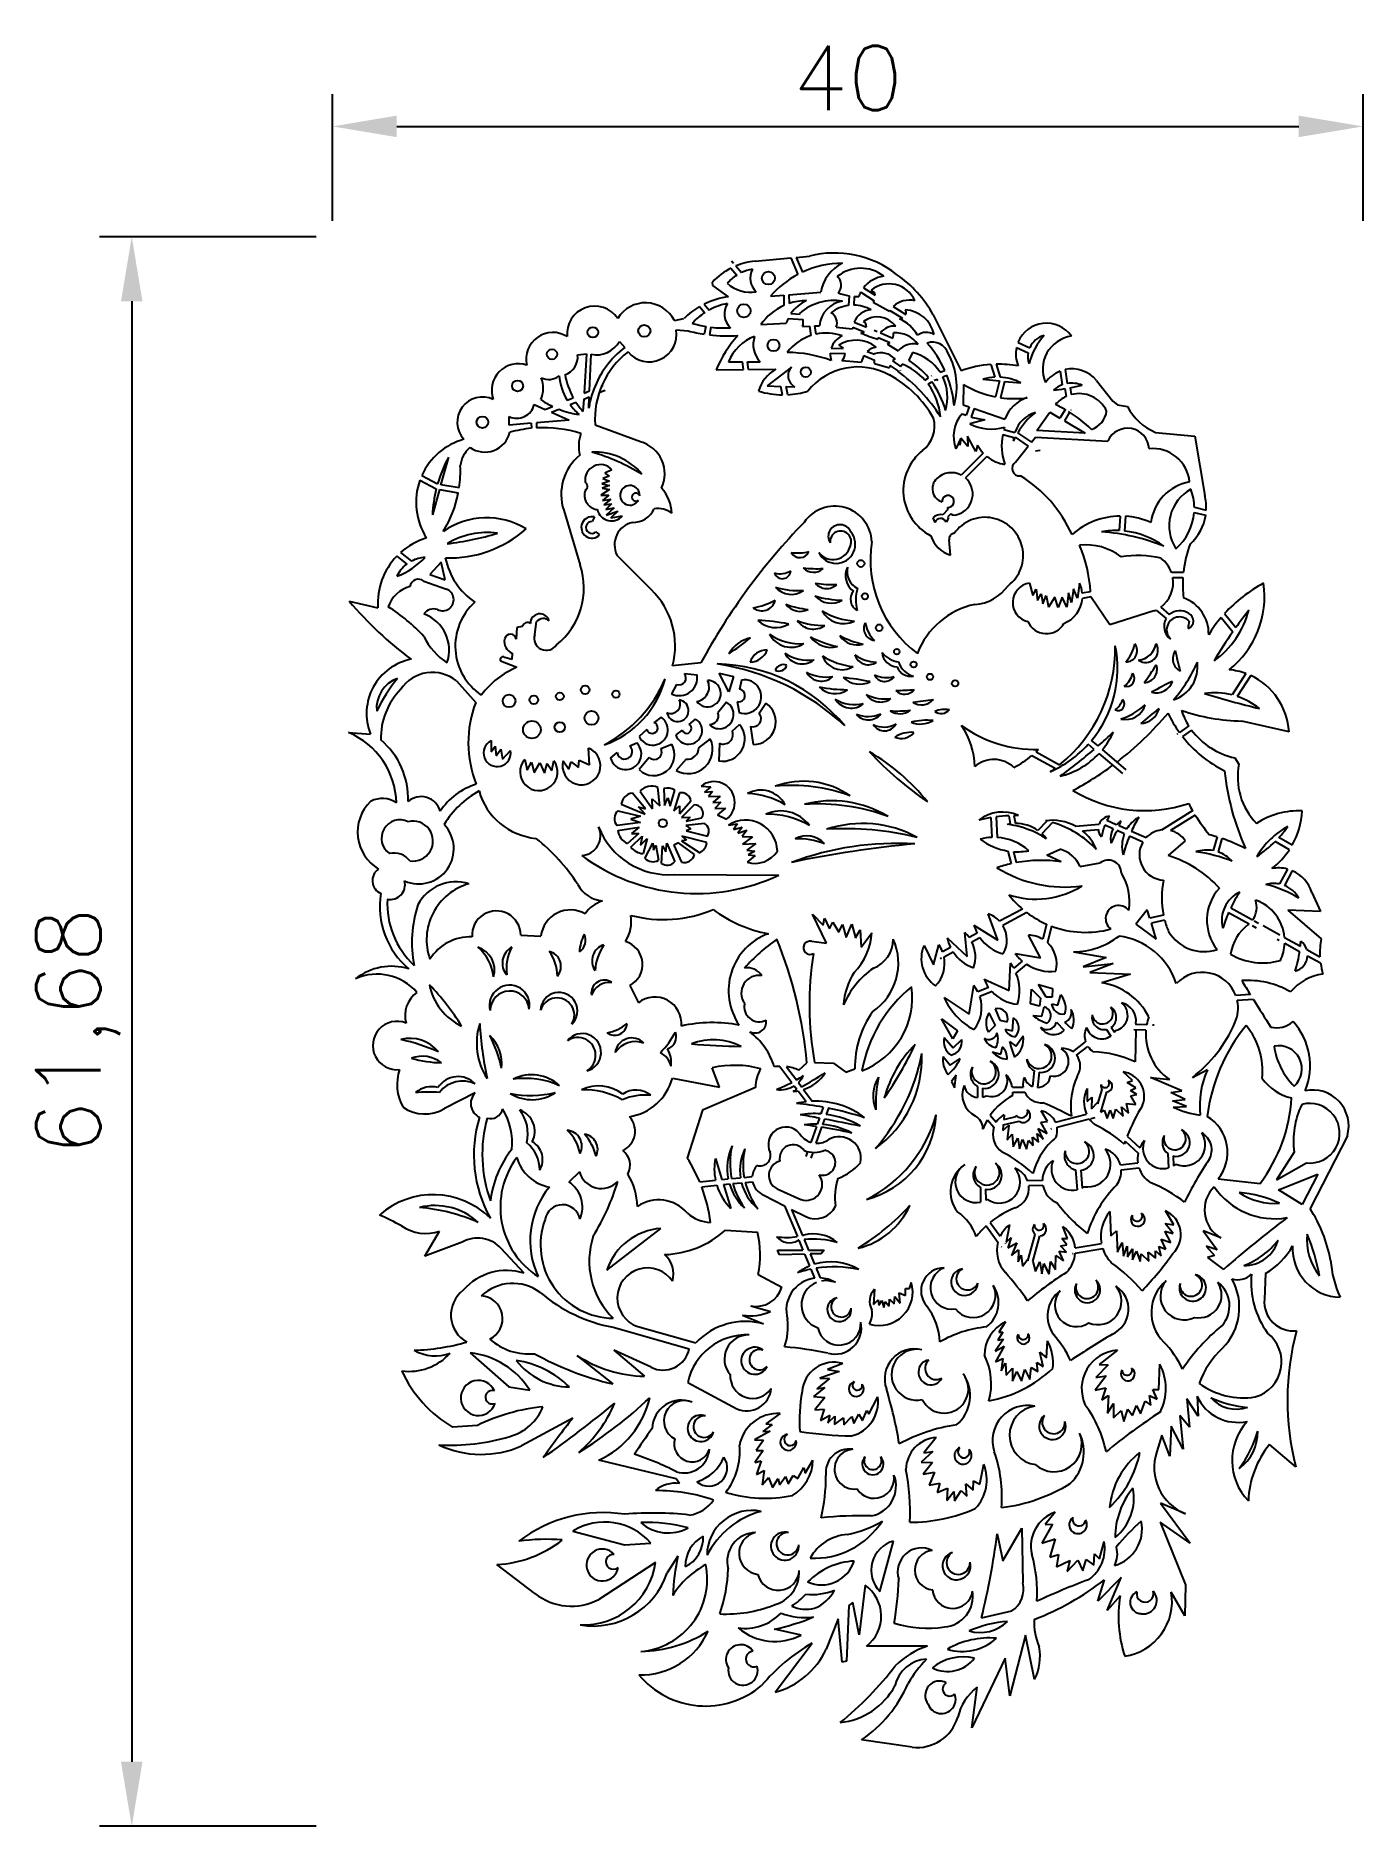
# Model space of a CAD drawing. Header units: millimetres. Extents: x 301.3 to 352.8, y 178.7 to 248.2.
import ezdxf

# ---------------------------------------------------------------- set-up
doc = ezdxf.new("R2010")
doc.units = ezdxf.units.MM
doc.styles.get("Standard").update_dxf_attribs({"font": 'txt', "bigfont": 'gbcbig.shx'})
doc.dimstyles.new('ISO-25', dxfattribs={"dimtxt": 2.5, "dimasz": 2.5, "dimexe": 1.25, "dimexo": 0.625, "dimtad": 1, "dimtxsty": 'Standard', "dimcen": 2.5, "dimadec": 0, "dimazin": 0, "dimtfac": 1, "dimtmove": 0, "dimatfit": 3, "dimfxl": 1, "dimarcsym": 0})

msp = doc.modelspace()

# ---------------------------------------------------------------- blocks, each defined once
blk = doc.blocks.new('*D1')
at = {"color": 0, "lineweight": -2}
for p, q in [((312.773, 241.007), (312.773, 245.916)), ((352.773, 241.007), (352.773, 245.916)), ((315.273, 244.666), (350.273, 244.666))]:
    blk.add_line(p, q, dxfattribs=at)
at = {"color": 0}
for points in [[(315.273, 245.083), (315.273, 244.25), (312.773, 244.666)], [(350.273, 245.083), (350.273, 244.25), (352.773, 244.666)]]:
    blk.add_solid(points, dxfattribs=at)
at = {"layer": 'Defpoints', "color": 0}
for p in [(352.773, 244.666), (312.773, 240.382), (352.773, 240.382)]:
    blk.add_point(p, dxfattribs=at)
at = {"color": 0, "insert": (332.773, 246.541), "char_height": 2.5, "attachment_point": 5}
blk.add_mtext('40', dxfattribs=at)
blk = doc.blocks.new('*D2')
at = {"color": 0, "lineweight": -2}
for p, q in [((312.148, 240.382), (303.738, 240.382)), ((304.988, 237.882), (304.988, 181.202)), ((312.148, 178.702), (303.738, 178.702))]:
    blk.add_line(p, q, dxfattribs=at)
at = {"color": 0}
for points in [[(304.571, 237.882), (305.404, 237.882), (304.988, 240.382)], [(304.571, 181.202), (305.404, 181.202), (304.988, 178.702)]]:
    blk.add_solid(points, dxfattribs=at)
at = {"layer": 'Defpoints', "color": 0}
for p in [(312.773, 240.382), (304.988, 178.702), (312.773, 178.702)]:
    blk.add_point(p, dxfattribs=at)
at = {"color": 0, "insert": (302.904, 209.542), "char_height": 2.5, "attachment_point": 5, "rotation": 90}
blk.add_mtext('61,68', dxfattribs=at)

# ---------------------------------------------------------------- dimensions: what is measured, and where the dimension line sits
dim = msp.add_linear_dim(base=(352.773, 244.666), p1=(312.773, 240.382), p2=(352.773, 240.382), dimstyle='ISO-25')
dim.commit()
dim.dimension.update_dxf_attribs({"geometry": '*D1', "text_midpoint": (332.773, 246.541)})
dim = msp.add_linear_dim(base=(304.988, 178.702), p1=(312.773, 240.382), p2=(312.773, 178.702), angle=90, dimstyle='ISO-25')
dim.commit()
dim.dimension.update_dxf_attribs({"geometry": '*D2', "text_midpoint": (302.904, 209.542)})

# ---------------------------------------------------------------- linework, layer by layer
for p, q in [((328.238, 239.165), (328.465, 238.893)), ((328.266, 239.444), (328.337, 239.358)), ((328.426, 239.252), (328.644, 238.991)), ((329.175, 239.435), (330.564, 239.563)), ((330.564, 239.563), (330.835, 238.92)), ((330.773, 239.582), (331.286, 239.629)), ((330.773, 239.582), (331.014, 239.009)), ((327.538, 238.496), (327.528, 238.625)), ((333.38, 238.399), (333.84, 238.113)), ((327.02, 237.677), (327.22, 237.437)), ((327.2, 237.773), (327.394, 237.54)), ((329.778, 238.077), (330.289, 238.117)), ((330.289, 238.117), (330.294, 237.714)), ((330.489, 238.133), (331.729, 238.229)), ((330.489, 238.133), (330.493, 237.792)), ((332.823, 238.095), (332.804, 237.716)), ((333.022, 238.071), (333.005, 237.727)), ((333.273, 238.23), (333.799, 237.902)), ((333.752, 237.85), (334.389, 237.501)), ((334.536, 237.678), (335.027, 237.373)), ((326.042, 237.132), (326.417, 237.215)), ((329.401, 236.982), (330.386, 237.026)), ((330.458, 237.21), (331.036, 237.167)), ((330.568, 237.402), (330.928, 237.375)), ((331.481, 236.922), (331.678, 236.932)), ((333.017, 237.075), (333.498, 236.876)), ((334.405, 237.525), (334.894, 237.22)), ((336.092, 237.351), (337.176, 235.186)), ((323.909, 236.322), (324.117, 236.087)), ((326.116, 236.771), (326.583, 236.732)), ((327.266, 236.901), (327.202, 236.603)), ((327.464, 236.872), (327.401, 236.576)), ((331.015, 236.898), (331.281, 236.912)), ((331.281, 236.912), (331.339, 236.55)), ((331.481, 236.922), (331.533, 236.602)), ((332.324, 236.873), (332.961, 236.805)), ((332.966, 236.88), (333.409, 236.697)), ((333.795, 236.753), (333.916, 236.703)), ((333.954, 236.471), (334.403, 236.285)), ((334.044, 236.65), (334.519, 236.454)), ((339.378, 236.285), (339.832, 236.075)), ((322.289, 235.805), (322.628, 235.842)), ((322.628, 235.842), (322.538, 234.309)), ((322.752, 234.398), (322.816, 235.823)), ((332.095, 235.863), (332.665, 235.848)), ((332.131, 236.062), (332.599, 236.05)), ((332.545, 235.584), (333.309, 235.518)), ((334.308, 236.215), (334.732, 235.951)), ((334.509, 235.567), (334.823, 235.348)), ((335.288, 235.89), (335.137, 235.589)), ((339.318, 236.092), (339.773, 235.882)), ((327.662, 235.214), (328.722, 235.226)), ((328.139, 235.535), (328.685, 235.531)), ((328.722, 235.226), (328.685, 235.531)), ((328.923, 235.228), (328.887, 235.53)), ((328.887, 235.53), (329.371, 235.527)), ((328.923, 235.228), (329.987, 235.24)), ((330.589, 235.318), (329.644, 234.595)), ((333.803, 235.462), (334.396, 235.301)), ((334.409, 235.393), (334.714, 235.18)), ((334.714, 235.18), (334.709, 235.172)), ((334.823, 235.348), (334.883, 235.438)), ((336.274, 234.802), (336.21, 234.85)), ((338.013, 234.854), (338.654, 234.792)), ((338.323, 235.427), (338.48, 234.936)), ((338.53, 235.437), (338.69, 234.935)), ((341.018, 235.17), (341.092, 234.632)), ((341.212, 235.228), (341.287, 234.685)), ((322.525, 234.087), (322.742, 234.177)), ((322.538, 234.309), (322.752, 234.398)), ((322.722, 233.734), (322.742, 234.177)), ((322.916, 234.465), (322.831, 234.214)), ((323.124, 234.335), (323.361, 234.433)), ((323.22, 234.591), (323.285, 234.618)), ((329.644, 234.595), (330.181, 234.578)), ((330.242, 234.248), (330.181, 234.578)), ((330.444, 234.253), (330.385, 234.571)), ((330.385, 234.571), (330.717, 234.561)), ((337.267, 234.654), (337.255, 233.858)), ((338.654, 234.792), (338.506, 234.171)), ((338.855, 234.773), (338.704, 234.138)), ((338.855, 234.773), (339.494, 234.711)), ((341.201, 234.493), (341.247, 234.187)), ((341.399, 234.527), (341.439, 234.257)), ((342.425, 234.808), (343.061, 234)), ((320.604, 233.869), (321.025, 233.683)), ((321.025, 233.683), (321.31, 233.801)), ((321.277, 233.571), (321.564, 233.689)), ((321.277, 233.571), (321.962, 233.268)), ((321.887, 234.039), (322.121, 234.136)), ((321.998, 233.869), (322.224, 233.963)), ((322.525, 234.087), (322.496, 233.602)), ((337.255, 233.858), (337.487, 233.779)), ((337.487, 233.779), (337.371, 233.456)), ((337.677, 233.715), (337.561, 233.394)), ((337.677, 233.715), (338.872, 233.308)), ((340.103, 232.866), (340.617, 233.575)), ((340.617, 233.575), (341.005, 233.343)), ((341.221, 233.698), (341.005, 233.343)), ((341.38, 233.574), (341.177, 233.24)), ((341.433, 233.662), (341.429, 233.655)), ((343.061, 234), (343.238, 233.859)), ((343.238, 233.859), (343.621, 233.8)), ((319.635, 233.074), (319.635, 233.403)), ((320.492, 233.145), (319.635, 233.074)), ((320.492, 233.145), (320.495, 232.951)), ((321.962, 233.268), (320.692, 233.162)), ((320.692, 233.162), (320.695, 232.966)), ((322.966, 233.087), (324.728, 232.432)), ((338.087, 233.284), (337.513, 233.121)), ((338.831, 232.899), (339.259, 232.792)), ((339.365, 232.778), (339.904, 232.417)), ((341.985, 232.757), (340.103, 232.866)), ((341.177, 233.24), (341.985, 232.757)), ((344.719, 232.789), (346.238, 232.642)), ((337.161, 232.57), (336.962, 232.149)), ((337.161, 232.57), (337.115, 232.301)), ((337.115, 232.301), (337.161, 232.57)), ((337.431, 232.242), (337.161, 232.57)), ((337.736, 232.055), (337.419, 232.64)), ((337.419, 232.64), (337.431, 232.242)), ((337.806, 232.301), (337.736, 232.055)), ((338.784, 232.705), (339.211, 232.598)), ((339.268, 232.603), (339.778, 232.26)), ((339.284, 231.641), (339.778, 232.26)), ((339.904, 232.417), (340.056, 232.608)), ((340.056, 232.608), (342.865, 232.457)), ((340.056, 232.074), (340.234, 232.101)), ((346.238, 232.642), (346.625, 230.349)), ((317.278, 231.829), (316.974, 230.739)), ((338.029, 231.987), (337.171, 231.136)), ((338.175, 231.851), (337.339, 231.022)), ((316.168, 230.938), (316.804, 230.602)), ((316.243, 231.124), (316.857, 230.8)), ((316.983, 230.771), (317.693, 230.648)), ((323.525, 230.905), (323.226, 230.793)), ((323.226, 230.793), (323.525, 230.731)), ((323.525, 230.731), (323.244, 230.631)), ((323.519, 231.098), (323.263, 231.005)), ((323.263, 231.005), (323.525, 230.905)), ((323.622, 231.342), (323.351, 231.211)), ((323.351, 231.211), (323.519, 231.098)), ((316.929, 230.577), (316.653, 229.59)), ((316.929, 230.577), (317.66, 230.451)), ((323.525, 230.569), (323.188, 230.357)), ((323.188, 230.357), (323.494, 230.351)), ((323.244, 230.631), (323.525, 230.569)), ((323.494, 230.351), (323.257, 230.145)), ((323.257, 230.145), (323.581, 230.201)), ((323.581, 230.201), (323.301, 229.977)), ((323.301, 229.977), (323.598, 230.014)), ((323.598, 230.014), (323.383, 229.803)), ((321.749, 229.769), (322.388, 227.64)), ((322.943, 229.51), (322.854, 229.332)), ((323.383, 229.803), (323.712, 229.867)), ((323.712, 229.867), (323.398, 229.577)), ((323.398, 229.577), (323.85, 229.736)), ((323.85, 229.736), (323.572, 229.472)), ((323.572, 229.472), (324.029, 229.552)), ((336.069, 229.477), (336.148, 229.301)), ((336.651, 229.793), (336.465, 229.597)), ((336.676, 229.495), (336.597, 229.31)), ((336.768, 229.626), (336.658, 229.51)), ((343.346, 229.544), (343.31, 228.978)), ((343.546, 229.539), (343.509, 228.963)), ((346.214, 229.68), (346.661, 229.573)), ((346.221, 229.884), (346.682, 229.774)), ((323.002, 228.938), (323.14, 228.81)), ((336.756, 228.023), (336.711, 228.624)), ((315.268, 227.988), (315.661, 227.682)), ((315.414, 228.128), (315.84, 227.796)), ((325.142, 226.69), (323.816, 228.031)), ((316.994, 227.749), (316.554, 227.276)), ((316.554, 227.276), (317.154, 227.067)), ((317.154, 227.067), (316.994, 227.749)), ((345.331, 227.361), (345.794, 227.361)), ((316.322, 227.019), (317.196, 226.709)), ((339.82, 226.939), (339.952, 226.467)), ((339.952, 226.467), (340.083, 226.703)), ((340.083, 226.703), (340.136, 226.27)), ((340.136, 226.27), (340.28, 226.532)), ((340.28, 226.532), (340.346, 226.138)), ((341.335, 226.559), (341.271, 226.012)), ((341.451, 226.188), (341.335, 226.559)), ((341.531, 226.718), (341.451, 226.188)), ((341.69, 226.363), (341.531, 226.718)), ((341.765, 226.939), (341.69, 226.363)), ((342.189, 226.607), (341.874, 226.55)), ((345.384, 227.161), (345.777, 227.161)), ((313.424, 226.246), (314.538, 225.988)), ((340.346, 226.138), (340.477, 226.467)), ((340.477, 226.467), (340.556, 226.007)), ((340.804, 226.395), (340.556, 226.007)), ((340.94, 225.996), (340.804, 226.395)), ((341.088, 226.391), (340.94, 225.996)), ((341.271, 226.012), (341.088, 226.391)), ((342.207, 226.407), (341.876, 226.347)), ((342.945, 225.319), (342.207, 226.407)), ((344.651, 225.862), (342.945, 225.319)), ((344.734, 225.899), (345.123, 225.564)), ((344.915, 226.007), (345.249, 225.72)), ((319.932, 225.216), (319.908, 224.761)), ((320.143, 225.257), (319.932, 225.216)), ((320.627, 224.945), (320.699, 225.45)), ((347.263, 225.611), (347.712, 225.048)), ((347.397, 225.764), (347.832, 225.218)), ((319.295, 223.926), (319.929, 223.675)), ((319.734, 223.973), (319.464, 224.061)), ((319.747, 224.223), (319.734, 223.973)), ((327.072, 223.843), (325.972, 223.737)), ((317.589, 223.145), (318.336, 222.315)), ((326.431, 223.436), (326.925, 223.387)), ((327.785, 223.442), (328.334, 223.32)), ((328.157, 222.729), (327.785, 223.442)), ((328.334, 223.32), (328.157, 222.729)), ((328.645, 223.18), (328.572, 222.833)), ((348.22, 223.432), (347.685, 222.606)), ((348.408, 223.354), (347.885, 222.548)), ((326.126, 223.01), (325.937, 222.644)), ((328.48, 222.345), (328.553, 221.919)), ((325.534, 221.734), (325.253, 221.532)), ((326.618, 221.452), (326.865, 221.667)), ((328.069, 222.317), (327.735, 221.908)), ((329.338, 221.89), (329.595, 222.282)), ((313.398, 221.143), (314.253, 221.084)), ((324.971, 221.26), (324.672, 220.996)), ((326.347, 221.23), (326.094, 221.057)), ((326.094, 221.057), (326.094, 221.057)), ((328.29, 221.201), (328.574, 221.458)), ((329, 221.377), (329.102, 220.674)), ((345.569, 221.089), (345.539, 221.067)), ((346.004, 221.407), (345.643, 221.144)), ((346.117, 221.242), (345.764, 220.984)), ((349.897, 221.173), (348.07, 221.589)), ((318.932, 220.829), (318.94, 220.399)), ((318.94, 220.399), (319.09, 220.611)), ((319.09, 220.611), (319.133, 220.243)), ((319.133, 220.243), (319.314, 220.499)), ((319.314, 220.499), (319.371, 220.106)), ((319.371, 220.106), (319.689, 220.447)), ((322.746, 219.888), (322.715, 220.536)), ((323.569, 220.151), (323.821, 220.364)), ((324.31, 220.627), (324.586, 220.74)), ((325.517, 220.521), (325.939, 220.697)), ((326.995, 220.546), (327.439, 220.897)), ((327.79, 220.728), (327.77, 220.039)), ((339.92, 220.255), (340.822, 219.758)), ((340.078, 220.396), (340.994, 219.892)), ((342.335, 220.492), (342.105, 220.687)), ((342.488, 220.624), (342.236, 220.839)), ((343.441, 219.549), (342.524, 220.33)), ((343.571, 219.702), (342.656, 220.48)), ((320.238, 220.1), (320.325, 219.689)), ((320.325, 219.689), (320.494, 219.994)), ((320.494, 219.994), (320.606, 219.595)), ((320.606, 219.595), (320.818, 219.963)), ((320.818, 219.963), (321.005, 219.57)), ((321.005, 219.57), (321.105, 219.944)), ((321.105, 219.944), (321.286, 219.67)), ((321.286, 219.67), (321.367, 220.05)), ((321.729, 220.05), (321.942, 219.72)), ((321.942, 219.72), (322.035, 220.006)), ((322.035, 220.006), (322.328, 219.782)), ((322.328, 219.782), (322.353, 220.069)), ((322.353, 220.069), (322.746, 219.888)), ((325.068, 220.178), (324.672, 219.703)), ((326.495, 220.108), (326.113, 219.676)), ((347.792, 220.163), (347.952, 219.92)), ((325.479, 218.293), (325.403, 219.014)), ((325.64, 218.968), (325.663, 218.309)), ((325.886, 218.286), (326.062, 218.906)), ((327.08, 219.066), (327.456, 219.042)), ((327.456, 219.042), (327.214, 218.836)), ((323.983, 218.362), (324.912, 217.979)), ((324.927, 218.186), (324.413, 218.791)), ((324.912, 217.979), (324.651, 218.263)), ((324.651, 218.263), (324.927, 218.186)), ((324.712, 218.86), (325.195, 218.178)), ((325.195, 218.178), (325.188, 218.569)), ((325.188, 218.569), (325.479, 218.293)), ((325.663, 218.309), (325.794, 218.608)), ((325.794, 218.608), (325.886, 218.286)), ((326.239, 218.799), (326.024, 218.109)), ((326.024, 218.109), (326.239, 218.301)), ((326.239, 217.994), (326.684, 218.493)), ((326.239, 218.301), (326.239, 217.994)), ((326.814, 218.339), (326.315, 217.849)), ((327.214, 218.836), (327.529, 218.86)), ((327.529, 218.86), (327.372, 218.666)), ((327.372, 218.666), (327.82, 218.679)), ((327.82, 218.679), (327.541, 218.424)), ((327.541, 218.424), (327.845, 218.448)), ((327.845, 218.448), (327.614, 218.194)), ((327.614, 218.194), (328.027, 218.206)), ((328.027, 218.206), (327.723, 217.951)), ((324.728, 217.657), (323.822, 217.535)), ((323.853, 218.109), (324.728, 217.895)), ((323.853, 217.343), (324.674, 217.473)), ((324.728, 217.895), (324.359, 217.78)), ((324.359, 217.78), (324.728, 217.657)), ((324.674, 217.473), (324.382, 217.22)), ((326.315, 217.849), (326.661, 217.864)), ((327.213, 217.619), (326.484, 217.535)), ((326.484, 217.535), (326.676, 217.412)), ((326.661, 217.864), (326.507, 217.703)), ((326.507, 217.703), (327.113, 217.833)), ((327.723, 217.951), (328.063, 217.782)), ((328.148, 217.551), (328.496, 217.606)), ((328.148, 217.551), (328.148, 217.551)), ((328.148, 217.551), (328.148, 217.551)), ((328.496, 217.606), (328.341, 217.385)), ((338.329, 217.842), (338.366, 217.074)), ((338.527, 217.871), (338.567, 217.071)), ((339.02, 217.915), (339.076, 217.6)), ((339.222, 217.922), (339.277, 217.614)), ((340.499, 217.707), (340.151, 217.342)), ((340.72, 217.648), (340.307, 217.216)), ((341.613, 217.506), (342.53, 217.589)), ((343.067, 217.403), (342.748, 217.544)), ((343.191, 217.567), (342.83, 217.727)), ((343.59, 217.391), (343.3, 217.519)), ((346.156, 218.113), (344.943, 217.361)), ((346.259, 217.941), (345.291, 217.342)), ((324.659, 217.228), (324.221, 216.837)), ((324.352, 216.699), (324.789, 217.121)), ((324.382, 217.22), (324.659, 217.228)), ((324.789, 217.121), (324.728, 216.776)), ((324.728, 216.776), (324.988, 217.029)), ((324.988, 217.029), (324.827, 216.446)), ((324.896, 216.262), (325.211, 216.845)), ((325.211, 216.845), (325.234, 216.577)), ((325.709, 216.515), (325.755, 216.845)), ((325.755, 216.845), (326.055, 216.124)), ((326.2, 216.868), (326.024, 216.776)), ((326.829, 216.416), (326.2, 216.868)), ((326.515, 216.967), (326.315, 216.944)), ((326.315, 216.944), (327.029, 216.477)), ((327.297, 216.875), (326.338, 217.128)), ((326.338, 217.128), (326.515, 216.967)), ((326.676, 217.412), (326.499, 217.335)), ((326.499, 217.335), (327.328, 217.128)), ((328.341, 217.385), (328.675, 217.469)), ((328.675, 217.469), (328.508, 217.242)), ((328.508, 217.242), (328.86, 217.35)), ((328.86, 217.35), (328.675, 217.105)), ((328.675, 217.105), (329.08, 217.099)), ((329.08, 217.099), (328.681, 216.814)), ((328.681, 216.814), (329.205, 216.837)), ((329.205, 216.837), (328.86, 216.575)), ((341.877, 217.329), (342.497, 217.385)), ((343.502, 217.211), (343.22, 217.336)), ((344.225, 216.891), (343.7, 217.123)), ((344.347, 217.056), (343.779, 217.307)), ((345.869, 216.943), (345.21, 216.367)), ((347.104, 217.09), (346.952, 216.561)), ((347.294, 217.029), (347.145, 216.509)), ((349.908, 216.597), (349.362, 216.92)), ((350.012, 216.768), (349.504, 217.068)), ((325.234, 216.577), (325.326, 216.768)), ((325.326, 216.768), (325.426, 216.186)), ((325.541, 216.063), (325.587, 216.753)), ((325.587, 216.753), (325.709, 216.515)), ((326.024, 216.776), (326.315, 216.109)), ((328.86, 216.575), (329.164, 216.546)), ((329.176, 216.373), (328.864, 216.109)), ((329.164, 216.546), (328.913, 216.403)), ((328.913, 216.403), (329.176, 216.373)), ((338.986, 216.545), (339.109, 216.053)), ((339.198, 216.522), (339.305, 216.094)), ((340.493, 216.386), (341.012, 216.616)), ((341.055, 216.127), (340.493, 216.386)), ((341.79, 215.94), (342.568, 216.084)), ((326.04, 215.633), (330.093, 215.611)), ((349.832, 215.846), (349.523, 215.267)), ((350.023, 215.78), (349.718, 215.208)), ((350.782, 214.934), (351.117, 214.197)), ((331.953, 212.967), (331.407, 214.096)), ((331.407, 214.096), (331.817, 213.674)), ((338.589, 213.083), (338.219, 214.111)), ((339.554, 214.291), (338.665, 213.818)), ((339.724, 214.155), (338.787, 213.656)), ((344.396, 214.259), (343.955, 213.709)), ((344.493, 213.94), (344.396, 214.259)), ((345.022, 214.051), (344.493, 213.94)), ((347.55, 214.155), (348.351, 213.717)), ((347.634, 214.337), (348.483, 213.872)), ((351.117, 214.197), (349.853, 214.253)), ((349.853, 214.253), (351.14, 213.141)), ((331.817, 213.674), (331.867, 213.935)), ((331.867, 213.935), (332.065, 213.526)), ((332.065, 213.526), (332.189, 213.786)), ((332.189, 213.786), (332.425, 213.402)), ((332.425, 213.402), (332.562, 213.699)), ((332.562, 213.699), (332.711, 213.191)), ((332.711, 213.191), (332.934, 213.712)), ((332.934, 213.712), (333.071, 213.178)), ((333.071, 213.178), (333.257, 213.488)), ((333.257, 213.488), (333.294, 212.819)), ((333.294, 212.819), (333.704, 213.377)), ((337.41, 212.454), (337.31, 213.383)), ((337.797, 213.356), (337.484, 213.189)), ((337.67, 213.672), (338.589, 213.083)), ((340.489, 213.706), (340.344, 213.122)), ((340.676, 213.63), (340.518, 212.993)), ((343.955, 213.709), (344.74, 213.131)), ((345.069, 213.856), (344.552, 213.748)), ((344.74, 213.131), (344.552, 213.748)), ((348.466, 213.654), (348.617, 213.571)), ((348.545, 213.838), (348.712, 213.747)), ((348.887, 213.651), (349.541, 213.294)), ((320.082, 213.281), (320.864, 213.245)), ((331.37, 213.042), (331.953, 212.967)), ((335.732, 212.884), (336.101, 212.135)), ((336.101, 212.135), (336.311, 212.903)), ((336.759, 212.804), (336.45, 212.639)), ((336.507, 212.443), (336.859, 212.63)), ((336.631, 213.183), (337.41, 212.454)), ((337.589, 213.019), (337.902, 213.185)), ((340.247, 212.404), (339.786, 213.277)), ((341.532, 212.633), (342.805, 212.416)), ((349.431, 213.126), (349.508, 213.084)), ((349.722, 213.195), (350.338, 212.858)), ((349.727, 212.964), (350.297, 212.652)), ((350.297, 212.652), (350.311, 212.645)), ((350.587, 212.722), (351.096, 212.443)), ((336.413, 212.393), (336.361, 212.365)), ((339.033, 211.13), (339.082, 212.198)), ((339.543, 212.275), (339.211, 211.995)), ((339.264, 212.574), (340.247, 212.404)), ((339.707, 212.152), (339.3, 211.808)), ((342.805, 212.416), (341.911, 212.05)), ((341.911, 212.05), (343.068, 212.176)), ((343.068, 212.176), (342.163, 211.832)), ((350.618, 212.477), (351.119, 212.203)), ((324.319, 211.325), (324.646, 210.654)), ((337.48, 210.221), (337.662, 211.324)), ((338.239, 211.252), (337.82, 211.085)), ((338.062, 211.579), (339.033, 211.13)), ((340.17, 211.366), (340.718, 211.217)), ((340.474, 210.87), (340.17, 211.366)), ((342.163, 211.832), (343.744, 211.764)), ((343.744, 211.764), (342.633, 211.432)), ((336.508, 210.864), (337.48, 210.221)), ((338.371, 211.089), (337.898, 210.901)), ((339.858, 210.61), (339.901, 211.187)), ((340.213, 210.524), (339.858, 210.61)), ((339.901, 211.187), (340.256, 210.84)), ((340.256, 210.84), (340.213, 210.524)), ((340.701, 210.879), (340.474, 210.87)), ((340.684, 210.614), (340.919, 210.567)), ((340.718, 211.217), (340.701, 210.879)), ((340.919, 210.567), (341.039, 210.964)), ((348.396, 210.979), (347.829, 210.938)), ((348.516, 210.787), (347.887, 210.742)), ((336.41, 210.027), (337.036, 209.574)), ((336.851, 209.258), (336.41, 210.027)), ((338.246, 210.263), (338.495, 209.78)), ((338.495, 210.42), (338.671, 209.976)), ((338.671, 209.976), (338.959, 209.911)), ((339.164, 209.57), (339.209, 210.067)), ((339.957, 210.161), (340.303, 210.135)), ((340.303, 210.135), (340.397, 210.503)), ((340.872, 209.909), (341.172, 209.588)), ((341.463, 209.644), (341.197, 209.896)), ((343.951, 209.854), (343.95, 209.809)), ((336.511, 209.305), (336.863, 208.912)), ((337.036, 209.574), (336.851, 209.258)), ((336.863, 208.912), (337.197, 209.234)), ((338.495, 209.78), (338.227, 209.519)), ((338.879, 209.634), (339.164, 209.57)), ((339.052, 209.15), (339.293, 208.968)), ((339.293, 208.968), (339.576, 209.373)), ((341.503, 208.759), (341.999, 209.144)), ((342.811, 209.625), (342.976, 209.367)), ((342.997, 209.705), (343.121, 209.511)), ((344.345, 209.598), (343.87, 209.611)), ((343.946, 209.609), (343.923, 208.363)), ((344.371, 209.797), (343.943, 209.809)), ((344.661, 209.79), (344.597, 209.791)), ((336.478, 208.575), (336.751, 208.229)), ((336.751, 208.229), (337.138, 208.498)), ((338.373, 208.748), (338.717, 208.658)), ((338.717, 208.658), (338.779, 208.951)), ((341.65, 208.62), (342.088, 208.961)), ((327.792, 207.387), (327.514, 208.134)), ((330.142, 208.189), (330.601, 207.567)), ((330.4, 208.176), (330.778, 207.665)), ((330.87, 208.047), (331.184, 208.327)), ((331.482, 208.34), (332.214, 208.316)), ((332.214, 208.316), (332.698, 207.968)), ((332.698, 207.968), (333.046, 208.092)), ((336.976, 207.842), (336.791, 207.6)), ((336.915, 207.358), (336.976, 207.842)), ((340.004, 208.022), (339.94, 207.41)), ((340.199, 207.96), (340.137, 207.374)), ((343.822, 207.635), (343.454, 207.973)), ((345.735, 207.234), (344.515, 207.763)), ((344.515, 207.763), (345.264, 207.679)), ((346.151, 207.762), (346.733, 208.061)), ((346.151, 207.762), (346.151, 207.762)), ((346.151, 207.762), (346.151, 207.762)), ((318.31, 207.159), (317.121, 206.549)), ((325.968, 207.732), (327.792, 207.387)), ((329.192, 207.365), (327.141, 206.483)), ((330.698, 207.436), (330.8, 207.298)), ((330.843, 207.24), (331.154, 206.819)), ((330.855, 207.561), (330.977, 207.395)), ((331.053, 207.292), (331.389, 206.837)), ((336.791, 207.6), (336.915, 207.358)), ((337.801, 207.411), (337.803, 206.98)), ((338, 207.521), (338, 207.515)), ((338.001, 207.339), (338.003, 206.994)), ((339.159, 207.383), (339.577, 207.386)), ((339.177, 207.183), (339.638, 207.186)), ((342.057, 207.328), (342.064, 206.822)), ((342.477, 206.736), (342.64, 207.291)), ((342.59, 206.414), (342.823, 207.203)), ((343.615, 207.559), (343.822, 207.635)), ((343.945, 207.351), (343.615, 207.559)), ((343.745, 207.252), (343.945, 207.351)), ((343.983, 207.091), (343.745, 207.252)), ((343.761, 207.045), (343.983, 207.091)), ((345.306, 207.175), (345.735, 207.234)), ((345.861, 206.906), (345.306, 207.175)), ((327.141, 206.483), (326.541, 204.628)), ((331.819, 206.602), (331.729, 206.346)), ((332.018, 206.563), (331.934, 206.325)), ((340.524, 206.043), (340.28, 206.467)), ((342.064, 206.822), (342.248, 206.991)), ((342.248, 206.991), (342.233, 206.546)), ((342.233, 206.546), (342.471, 206.799)), ((342.471, 206.799), (342.477, 206.736)), ((342.587, 206.404), (342.724, 206.492)), ((342.724, 206.492), (342.832, 206.163)), ((342.832, 206.163), (342.955, 206.485)), ((342.955, 206.485), (343.07, 206.163)), ((343.07, 206.163), (343.177, 206.523)), ((343.177, 206.523), (343.454, 206.255)), ((343.454, 206.255), (343.4, 206.623)), ((343.4, 206.623), (343.661, 206.377)), ((343.661, 206.377), (343.584, 206.753)), ((343.584, 206.753), (343.945, 206.707)), ((343.945, 206.707), (343.761, 207.045)), ((345.373, 206.856), (345.861, 206.906)), ((345.92, 206.629), (345.373, 206.856)), ((345.398, 206.604), (345.92, 206.629)), ((331.555, 205.856), (331.337, 205.24)), ((331.757, 205.825), (331.537, 205.204)), ((331.67, 206.18), (331.589, 205.951)), ((331.869, 206.143), (331.797, 205.938)), ((338.188, 206.116), (338.444, 205.828)), ((338.301, 206.29), (338.536, 206.025)), ((338.807, 205.919), (338.788, 205.697)), ((338.788, 205.697), (339.02, 205.902)), ((338.807, 205.919), (339.426, 206.058)), ((338.84, 206.313), (338.824, 206.128)), ((338.824, 206.128), (339.31, 206.237)), ((339.02, 205.902), (338.955, 205.337)), ((340.357, 205.363), (340.164, 205.774)), ((340.164, 205.774), (340.511, 205.581)), ((340.267, 206.018), (340.524, 206.043)), ((340.511, 205.581), (340.267, 206.018)), ((340.658, 205.768), (340.68, 205.773)), ((340.835, 206.02), (342.042, 206.33)), ((340.893, 205.828), (342.147, 206.151)), ((342.223, 206.17), (342.373, 206.209)), ((338.955, 205.337), (339.148, 205.555)), ((339.148, 205.555), (339.187, 205.067)), ((339.187, 205.067), (339.367, 205.401)), ((339.367, 205.401), (339.431, 204.99)), ((339.431, 204.99), (339.547, 205.35)), ((339.547, 205.35), (339.714, 204.977)), ((339.714, 204.977), (339.791, 205.324)), ((339.791, 205.324), (339.971, 205.119)), ((339.971, 205.119), (339.945, 205.44)), ((339.945, 205.44), (340.177, 205.247)), ((340.177, 205.247), (340.125, 205.581)), ((340.125, 205.581), (340.357, 205.363)), ((343.54, 205.284), (344.039, 204.82)), ((343.618, 205.485), (344.106, 205.031)), ((352.158, 205.497), (350.71, 202.667)), ((327.633, 204.617), (327.889, 203.796)), ((331.21, 204.881), (331.145, 204.697)), ((331.412, 204.852), (331.334, 204.631)), ((343.351, 204.366), (344.025, 204.451)), ((344.229, 204.916), (344.247, 204.899)), ((345.187, 204.808), (345.219, 204.251)), ((345.393, 204.711), (345.414, 204.335)), ((350.091, 204.855), (349.405, 203.789)), ((349.405, 203.789), (350.57, 204.444)), ((322.361, 204.097), (321.948, 203.698)), ((327.026, 203.709), (327.64, 203.771)), ((327.889, 203.796), (328.135, 203.82)), ((327.95, 203.601), (328.184, 203.624)), ((327.95, 203.601), (328.237, 202.679)), ((328.265, 203.833), (328.608, 203.868)), ((328.312, 203.637), (328.648, 203.671)), ((328.748, 203.882), (329.066, 203.914)), ((328.79, 203.685), (329.079, 203.714)), ((340.324, 203.761), (339.751, 203.75)), ((341.612, 204.169), (341.672, 203.398)), ((341.814, 204.156), (341.868, 203.468)), ((343.384, 204.169), (344.07, 204.255)), ((347.144, 203.828), (348.775, 203.647)), ((349.481, 203.396), (351.018, 204.005)), ((351.018, 204.005), (350.408, 202.824)), ((327.103, 203.516), (327.691, 203.575)), ((329.514, 203.189), (330.321, 202.777)), ((330.027, 203.437), (330.957, 203.019)), ((337.917, 203.49), (337.927, 202.924)), ((338.118, 203.421), (338.125, 202.999)), ((340.344, 203.562), (339.798, 203.551)), ((350.408, 202.824), (349.481, 203.396)), ((330.321, 202.777), (330.815, 201.587)), ((330.593, 202.639), (331.141, 202.359)), ((330.595, 202.638), (331.014, 201.629)), ((342.945, 202.551), (342.986, 201.617)), ((345.431, 202.039), (345.098, 202.578)), ((316.36, 200.818), (316.931, 201.797)), ((323.424, 200.286), (325.52, 201.896)), ((328.029, 201.831), (329.274, 201.76)), ((338.145, 202.001), (338.601, 201.372)), ((338.297, 202.132), (338.685, 201.596)), ((339.048, 202.039), (338.914, 201.367)), ((338.914, 201.367), (339.112, 201.544)), ((339.112, 201.544), (338.984, 201.15)), ((339.757, 200.64), (340.041, 201.67)), ((339.956, 200.61), (340.231, 201.609)), ((341.275, 201.268), (341.078, 201.515)), ((341.078, 201.515), (341.295, 201.515)), ((341.295, 201.515), (341.119, 201.979)), ((342.986, 201.617), (343.194, 201.811)), ((343.194, 201.811), (343.235, 200.98)), ((345.306, 201.354), (345.077, 201.797)), ((345.077, 201.797), (345.403, 201.707)), ((345.403, 201.707), (345.091, 202.087)), ((345.091, 202.087), (345.431, 202.039)), ((347.247, 201.536), (346.563, 201.802)), ((346.563, 201.802), (347.108, 201.071)), ((317.811, 201.364), (316.36, 200.818)), ((320.212, 200.163), (319.324, 201.116)), ((330.047, 201.062), (331.033, 201.062)), ((330.123, 200.88), (330.047, 201.062)), ((331.098, 200.903), (330.123, 200.88)), ((330.875, 201.441), (331.033, 201.062)), ((331.082, 201.466), (331.249, 201.062)), ((331.098, 200.903), (331.29, 200.442)), ((331.249, 201.062), (331.852, 201.062)), ((331.746, 200.919), (331.313, 200.908)), ((331.313, 200.908), (331.478, 200.509)), ((331.852, 201.062), (331.746, 200.919)), ((338.727, 201.198), (338.735, 201.187)), ((338.877, 201.333), (338.897, 201.305)), ((338.984, 201.15), (339.339, 201.337)), ((339.339, 201.337), (339.122, 200.854)), ((339.122, 200.854), (339.398, 201.071)), ((339.398, 201.071), (339.379, 200.607)), ((339.379, 200.607), (339.507, 200.863)), ((339.507, 200.863), (339.547, 200.429)), ((340.831, 200.301), (340.851, 200.844)), ((340.851, 200.844), (341.147, 200.636)), ((341.147, 200.636), (340.969, 201.021)), ((340.969, 201.021), (341.266, 200.982)), ((341.028, 201.229), (341.275, 201.268)), ((341.266, 200.982), (341.028, 201.229)), ((341.494, 200.926), (341.518, 200.93)), ((341.596, 201.146), (342.614, 201.321)), ((341.6, 200.944), (342.664, 201.127)), ((343.235, 200.98), (343.422, 201.354)), ((343.422, 201.354), (343.478, 200.828)), ((343.478, 200.828), (343.609, 201.209)), ((343.609, 201.209), (343.63, 200.793)), ((343.63, 200.793), (343.824, 201.105)), ((343.824, 201.105), (343.817, 200.676)), ((343.817, 200.676), (343.976, 201.015)), ((343.976, 201.015), (344.115, 200.614)), ((344.115, 200.614), (344.163, 200.918)), ((344.163, 200.918), (344.461, 200.627)), ((344.461, 200.627), (344.433, 200.973)), ((344.433, 200.973), (344.71, 200.752)), ((344.71, 200.752), (344.71, 201.036)), ((344.71, 201.036), (344.939, 200.842)), ((344.939, 200.842), (344.849, 201.195)), ((344.849, 201.195), (345.119, 201.091)), ((345.119, 201.091), (344.939, 201.485)), ((344.939, 201.485), (345.306, 201.354)), ((347.108, 201.071), (346.683, 201.217)), ((346.683, 201.217), (347.002, 200.845)), ((347.002, 200.845), (346.736, 200.765)), ((329.298, 200.113), (330.211, 199.616)), ((331.341, 200.317), (331.485, 199.972)), ((331.543, 200.353), (331.698, 199.979)), ((339.547, 200.429), (339.754, 200.705)), ((339.754, 200.705), (339.757, 200.64)), ((339.956, 200.61), (340.06, 200.232)), ((340.06, 200.232), (340.228, 200.607)), ((340.228, 200.607), (340.307, 200.133)), ((340.307, 200.133), (340.376, 200.538)), ((340.376, 200.538), (340.584, 200.123)), ((340.584, 200.123), (340.376, 200.538)), ((340.584, 200.123), (340.633, 200.617)), ((340.633, 200.617), (340.831, 200.301)), ((346.736, 200.765), (347.348, 200.3)), ((348.988, 200.149), (348.938, 199.151)), ((333.808, 199.542), (333.776, 198.942)), ((335.016, 199.293), (335.016, 199.57)), ((335.016, 199.57), (335.162, 199.57)), ((335.162, 199.57), (335.239, 199.805)), ((329.013, 198.893), (329.772, 198.68)), ((332.084, 199.049), (332.1, 199.011)), ((333.776, 198.942), (333.956, 199.131)), ((333.956, 199.131), (333.981, 198.926)), ((333.981, 198.926), (334.088, 199.107)), ((334.088, 199.107), (334.178, 198.827)), ((334.178, 198.827), (334.222, 199.06)), ((334.222, 199.06), (334.381, 198.879)), ((334.381, 198.879), (334.395, 199.151)), ((334.395, 199.151), (334.569, 198.977)), ((334.569, 198.977), (334.601, 199.253)), ((334.601, 199.253), (334.805, 199.001)), ((334.805, 199.001), (334.772, 199.399)), ((334.772, 199.399), (335.016, 199.293)), ((323.674, 198.063), (326.617, 197.221)), ((324.621, 198.088), (326.879, 197.459)), ((328.693, 198.537), (329.5, 198.194)), ((338.896, 198.271), (338.629, 197.878)), ((338.809, 197.596), (338.495, 197.141)), ((338.495, 197.141), (338.841, 197.329)), ((338.841, 197.329), (338.503, 196.717)), ((338.794, 197.878), (338.597, 197.564)), ((338.597, 197.564), (338.809, 197.596)), ((338.629, 197.878), (338.794, 197.878)), ((340.483, 196.874), (340.522, 197.533)), ((318.119, 197.066), (319.618, 195.746)), ((322.252, 196.973), (323.658, 195.866)), ((325.146, 196.511), (323.691, 197.171)), ((323.691, 197.171), (324.881, 196.164)), ((332.583, 196.658), (331.98, 196.423)), ((338.503, 196.717), (338.786, 196.858)), ((338.786, 196.858), (338.731, 196.371)), ((338.731, 196.371), (338.888, 196.67)), ((338.888, 196.67), (338.919, 196.207)), ((340.145, 196.348), (340.114, 196.701)), ((340.114, 196.701), (340.349, 196.544)), ((340.349, 196.544), (340.223, 197.093)), ((340.223, 197.093), (340.483, 196.874)), ((343.239, 197.172), (342.533, 196.615)), ((344.846, 195.655), (344.888, 196.629)), ((332.062, 196.076), (331.571, 195.678)), ((332.44, 196.342), (331.693, 196.086)), ((331.693, 196.086), (332.062, 196.076)), ((331.98, 196.423), (332.44, 196.342)), ((338.919, 196.207), (339.171, 196.481)), ((339.171, 196.481), (339.171, 195.971)), ((339.171, 195.971), (339.336, 196.348)), ((339.336, 196.348), (339.509, 195.971)), ((339.509, 195.971), (339.642, 196.426)), ((339.642, 196.426), (339.839, 196.034)), ((339.839, 196.034), (339.886, 196.505)), ((339.886, 196.505), (340.145, 196.348)), ((342.798, 196.184), (342.366, 195.627)), ((342.881, 196.601), (342.394, 196.114)), ((342.394, 196.114), (342.798, 196.184)), ((342.533, 196.615), (342.881, 196.601)), ((319.618, 195.746), (320.431, 195.619)), ((326.562, 195.922), (328.461, 194.902)), ((331.888, 195.729), (331.448, 195.381)), ((331.448, 195.381), (331.888, 195.341)), ((331.888, 195.341), (331.499, 194.86)), ((331.571, 195.678), (331.888, 195.729)), ((333.585, 194.697), (333.933, 195.361)), ((342.366, 195.627), (342.784, 195.71)), ((342.784, 195.71), (342.631, 195.251)), ((342.631, 195.251), (342.895, 195.418)), ((342.895, 195.418), (342.853, 194.736)), ((344.539, 195.042), (344.484, 195.418)), ((344.484, 195.418), (344.776, 195.279)), ((344.776, 195.279), (344.609, 195.655)), ((344.609, 195.655), (344.846, 195.655)), ((346.365, 194.618), (345.928, 195.284)), ((345.928, 195.284), (346.037, 194.182)), ((346.328, 195.393), (346.365, 194.618)), ((330.147, 194.716), (329.591, 194.319)), ((331.499, 194.86), (331.857, 194.891)), ((331.857, 194.891), (331.714, 194.441)), ((331.714, 194.441), (332.072, 194.656)), ((332.072, 194.656), (332, 194.36)), ((332, 194.36), (332.266, 194.615)), ((332.266, 194.615), (332.256, 194.288)), ((332.256, 194.288), (332.604, 194.554)), ((332.604, 194.554), (332.614, 194.278)), ((332.614, 194.278), (332.931, 194.595)), ((332.931, 194.595), (333.002, 194.329)), ((333.002, 194.329), (333.197, 194.687)), ((333.197, 194.687), (333.35, 194.452)), ((333.35, 194.452), (333.514, 194.83)), ((333.514, 194.83), (333.585, 194.697)), ((342.853, 194.736), (343.09, 195.112)), ((343.09, 195.112), (343.09, 194.555)), ((343.09, 194.555), (343.383, 194.833)), ((343.383, 194.833), (343.48, 194.402)), ((343.48, 194.402), (343.634, 194.889)), ((343.634, 194.889), (343.815, 194.638)), ((343.815, 194.638), (343.982, 195.028)), ((343.982, 195.028), (344.135, 194.708)), ((344.135, 194.708), (344.316, 195.195)), ((344.316, 195.195), (344.539, 195.042)), ((346.037, 194.182), (345.662, 194.642)), ((345.662, 194.642), (345.783, 193.334)), ((318.4, 194.253), (317.439, 194.188)), ((322.1, 194.539), (320.113, 193.462)), ((329.761, 194.036), (329.149, 193.696)), ((329.841, 194.285), (329.478, 194.025)), ((329.478, 194.025), (329.761, 194.036)), ((329.591, 194.319), (329.841, 194.285)), ((344.959, 193.879), (344.765, 193.237)), ((345.274, 193.056), (344.959, 193.879)), ((345.322, 194.23), (345.274, 193.056)), ((345.783, 193.334), (345.322, 194.23)), ((329.149, 193.696), (329.5, 193.685)), ((329.489, 193.277), (329.16, 192.813)), ((329.5, 193.685), (329.217, 193.277)), ((329.217, 193.277), (329.489, 193.277)), ((336.074, 193.241), (335.622, 192.823)), ((336.202, 193.785), (335.726, 193.194)), ((335.726, 193.194), (336.074, 193.241)), ((350.161, 192.645), (349.138, 193.517)), ((326.112, 192.178), (323.113, 192.904)), ((329.16, 192.813), (329.41, 192.881)), ((329.41, 192.881), (329.228, 192.348)), ((329.228, 192.348), (329.534, 192.507)), ((329.534, 192.507), (329.444, 191.952)), ((330.838, 192.19), (331.065, 192.62)), ((331.065, 192.62), (331.122, 192.405)), ((331.122, 192.405), (331.416, 192.903)), ((335.622, 192.823), (336.063, 192.812)), ((336.063, 192.812), (335.692, 192.36)), ((337.895, 191.977), (338.046, 192.754)), ((326.242, 191.996), (326.112, 192.178)), ((329.444, 191.952), (329.693, 192.235)), ((329.693, 192.235), (329.852, 191.85)), ((329.852, 191.85), (330.067, 192.19)), ((330.067, 192.19), (330.124, 191.952)), ((330.124, 191.952), (330.362, 192.269)), ((330.362, 192.269), (330.464, 191.986)), ((330.464, 191.986), (330.657, 192.314)), ((330.657, 192.314), (330.838, 192.19)), ((335.692, 192.36), (336.144, 192.441)), ((336.144, 192.441), (335.935, 191.931)), ((335.935, 191.931), (336.341, 192.012)), ((336.341, 192.012), (336.237, 191.653)), ((336.237, 191.653), (336.643, 191.815)), ((336.643, 191.815), (336.62, 191.34)), ((337.397, 191.514), (337.35, 191.989)), ((337.35, 191.989), (337.64, 191.746)), ((337.64, 191.746), (337.652, 192.105)), ((337.652, 192.105), (337.895, 191.977)), ((336.62, 191.34), (336.886, 191.688)), ((336.886, 191.688), (336.91, 191.328)), ((336.91, 191.328), (337.176, 191.734)), ((337.176, 191.734), (337.397, 191.514)), ((345.882, 190.823), (344.91, 191.237)), ((344.91, 191.237), (346.063, 189.684)), ((340.719, 190.429), (340.306, 189.686)), ((340.817, 190.884), (340.43, 190.416)), ((340.43, 190.416), (340.719, 190.429)), ((346.063, 189.684), (344.894, 190.502)), ((344.894, 190.502), (345.879, 188.065)), ((322.099, 190.147), (324.113, 189.623)), ((324.113, 189.623), (325.128, 189.691)), ((334.018, 187.804), (334.552, 189.769)), ((338.574, 190.045), (338.783, 188.998)), ((338.783, 188.998), (339.522, 190.273)), ((339.522, 190.273), (339.567, 188.142)), ((340.306, 189.686), (340.816, 189.851)), ((340.816, 189.851), (340.609, 189.136)), ((342.538, 189.08), (342.717, 189.755)), ((326.18, 189.178), (325.764, 188.531)), ((340.609, 189.136), (340.954, 189.246)), ((340.954, 189.246), (340.871, 188.764)), ((340.871, 188.764), (341.394, 189.012)), ((341.284, 188.585), (341.698, 189.025)), ((341.394, 189.012), (341.284, 188.585)), ((341.698, 189.025), (341.89, 188.613)), ((341.89, 188.613), (342.028, 189.053)), ((342.028, 189.053), (342.317, 188.833)), ((342.317, 188.833), (342.345, 189.273)), ((342.345, 189.273), (342.538, 189.08)), ((320.634, 187.734), (319.157, 188.86)), ((325.316, 188.931), (323.111, 187.505)), ((343.387, 188.353), (342.47, 187.436)), ((342.834, 187.072), (343.387, 188.353)), ((333.451, 188.051), (333.216, 186.13)), ((342.47, 187.436), (342.732, 188.265)), ((343.344, 187.64), (342.834, 187.072)), ((345.846, 186.863), (345.328, 187.781)), ((345.879, 188.065), (345.846, 186.863)), ((332.815, 187.271), (332.727, 185.102)), ((332.965, 187.384), (332.815, 187.271)), ((333.216, 186.13), (332.965, 187.384)), ((337.963, 186.785), (339.139, 187.058)), ((330.96, 186.119), (329.928, 186.349)), ((332.401, 186.744), (331.937, 185.566)), ((332.551, 185.065), (332.401, 186.744)), ((329.96, 183.899), (331.386, 185.807)), ((335.861, 185.691), (333.499, 185.691)), ((339.675, 186.112), (339.063, 183.756)), ((340.024, 184.396), (339.675, 186.112)), ((332.727, 185.102), (332.551, 185.065)), ((338.874, 185.225), (337.584, 182.518)), ((339.063, 183.756), (338.874, 185.225)), ((337.584, 182.518), (337.792, 184.096)), ((335.27, 181.768), (333.307, 182.055))]:
    msp.add_line(p, q)
for points in [[(328.147, 238.058), (327.538, 238.496)], [(333.398, 235.775), (333.813, 235.6)], [(333.53, 235.936), (333.804, 235.821)], [(334.808, 235.2), (334.81, 235.198)], [(335.764, 234.82), (335.907, 234.912)], [(336.024, 234.988), (336.036, 234.996)], [(336.128, 234.817), (336.21, 234.85)], [(336.358, 235.124), (336.535, 235.195)], [(336.457, 234.948), (336.613, 235.011)], [(335.892, 234.665), (336.03, 234.754)]]:
    msp.add_lwpolyline(points)
for centre, radius in [((329.691, 238.778), 0.252), ((328.742, 237.512), 0.26), ((324.877, 236.73), 0.234), ((322.879, 236.675), 0.205), ((329.891, 236.168), 0.23), ((321.295, 235.822), 0.199), ((331.143, 235.131), 0.194), ((319.958, 234.597), 0.214), ((318.595, 233.186), 0.225), ((333.279, 227.703), 0.136), ((333.436, 226.431), 0.118), ((333.994, 225.212), 0.129), ((334.674, 224.281), 0.106), ((335.327, 223.785), 0.118), ((335.963, 223.306), 0.121), ((336.939, 223.053), 0.123), ((319.629, 222.373), 0.246), ((320.589, 222.41), 0.165), ((321.598, 222.545), 0.15), ((322.583, 222.803), 0.171), ((323.776, 222.631), 0.14), ((322.829, 221.709), 0.271), ((320.515, 221.254), 0.342), ((321.598, 221.352), 0.2), ((325.594, 217.627), 0.158)]:
    msp.add_circle(centre, radius)
for centre, radius, start, end in [((332.264, 235.863), 3.891, 51.82646, 104.55984), ((329.4, 236.897), 2.548, 117.12384, 137.2888), ((329.4, 236.897), 2.548, 95.05402, 112.46519), ((329.355, 237.47), 1.679, 99.67776, 115.0463), ((329.691, 238.778), 0.709, 150.74247, 228.53037), ((332.581, 235.644), 3.712, 90.24077, 114.96778), ((333.227, 237.991), 1.517, 115.83901, 170.93765), ((333.273, 237.713), 1.449, 51.74995, 129.12402), ((329.355, 237.47), 1.679, 122.01023, 138.77715), ((328.995, 239.572), 1.344, 227.80173, 279.7048), ((332.581, 235.644), 3.712, 118.06196, 139.03686), ((332.093, 238.501), 0.428, 315.69549, 51.77383), ((334.31, 237.69), 1.169, 96.87195, 142.6932), ((334.37, 237.456), 1.099, 23.84119, 129.19009), ((331.958, 235.037), 4.738, 29.23972, 55.09332), ((322.951, 236.618), 1.073, 33.701, 185.86459), ((324.92, 236.559), 1.26, 27.04658, 148.67514), ((328.527, 235.082), 3, 120.13878, 134.68493), ((328.527, 235.082), 3, 97.26827, 116.23987), ((328.562, 235.363), 2.47, 100.54395, 118.21584), ((328.698, 237.387), 0.714, 145.47359, 228.15631), ((331.191, 235.708), 2.197, 114.07359, 144.55396), ((331.191, 235.708), 2.197, 90.56896, 108.50487), ((331.75, 236.599), 1.429, 113.98743, 145.81657), ((332.239, 235.862), 2.048, 80.70925, 131.00147), ((332.709, 236.859), 1.034, 97.69389, 175.95129), ((332.985, 236.304), 1.423, 97.31179, 127.46643), ((333.221, 240.573), 2.509, 250.88967, 260.87016), ((332.985, 236.304), 1.423, 60.60923, 89.20798), ((333.221, 240.573), 2.509, 265.44996, 269.56229), ((334.31, 237.69), 1.169, 152.50562, 161.38983), ((333.573, 238.056), 0.273, 12.06133, 67.98188), ((333.573, 238.056), 0.273, 310.959, 325.8314), ((335.163, 237.008), 0.917, 76.59897, 133.07881), ((328.562, 235.363), 2.47, 122.91667, 137.57231), ((327.933, 240.789), 3.945, 252.36898, 260.25112), ((331.75, 236.599), 1.429, 154.70465, 162.62457), ((330.587, 237.067), 0.46, 42.08064, 47.81723), ((330.587, 237.067), 0.46, 338.47302, 12.50876), ((331.904, 237.038), 0.451, 338.57645, 61.42197), ((333.716, 236.79), 0.755, 92.431, 157.7734), ((333.916, 236.362), 0.909, 37.56229, 126.29984), ((333.255, 236.884), 0.243, 358.11887, 59.66782), ((335.163, 237.008), 0.917, 145.74029, 147.47902), ((334.803, 237.433), 0.232, 264.40695, 293.16567), ((334.129, 235.789), 1.556, 29.93936, 65.25728), ((334.935, 236.334), 1.215, 12.44612, 86.71823), ((334.803, 237.433), 0.232, 344.93379, 29.3245), ((340.48, 235.837), 1.19, 35.33485, 157.92738), ((321.329, 235.633), 1.037, 57.70046, 192.77389), ((323.025, 236.813), 1.012, 258.11306, 330.95985), ((325.064, 236.597), 1.066, 219.80057, 9.40858), ((328.089, 242.402), 5.866, 255.12806, 261.30606), ((328.089, 242.402), 5.866, 263.26492, 274.07376), ((327.933, 240.789), 3.945, 263.16244, 274.19165), ((332.073, 233.363), 4.784, 138.2113, 157.234), ((329.775, 234.852), 1.773, 110.34071, 157.36258), ((330.061, 236.192), 0.959, 160.31396, 223.89613), ((331.925, 234.766), 1.878, 108.19209, 143.03926), ((331.925, 234.766), 1.878, 70.42459, 102.05446), ((332.877, 235.821), 0.783, 114.29041, 162.1172), ((333.093, 235.078), 1.288, 52.67984, 121.37788), ((333.716, 236.79), 0.755, 173.14977, 178.85125), ((333.255, 236.884), 0.243, 276.86191, 309.30587), ((335.577, 242.138), 5.954, 247.35334, 254.0316), ((333.255, 236.884), 0.243, 325.06429, 326.90769), ((334.568, 236.275), 0.644, 162.24912, 167.48038), ((334.568, 236.275), 0.644, 83.94306, 144.34518), ((334.075, 236.633), 0.478, 299.06114, 313.34469), ((334.075, 236.633), 0.478, 338.04053, 2.99436), ((334.596, 235.52), 1.139, 37.036, 92.1643), ((335.823, 236.06), 0.613, 60.92851, 124.39283), ((336.054, 235.643), 0.648, 19.09033, 107.81967), ((332.553, 233.402), 4.368, 24.23195, 40.86576), ((342.275, 234.849), 2.542, 137.86066, 166.30333), ((340.614, 235.729), 0.855, 105.15922, 156.18421), ((341.63, 235.244), 1.294, 97.96732, 203.74616), ((321.548, 235.725), 0.745, 289.67578, 6.1445), ((326.381, 233.156), 3.704, 127.68243, 159.29193), ((326.244, 233.308), 3.285, 127.47026, 183.85183), ((330.364, 230.726), 5.17, 70.02182, 89.33046), ((332.877, 235.821), 0.783, 176.97311, 197.64211), ((332.318, 235.846), 0.347, 35.81915, 72.39451), ((332.318, 235.846), 0.347, 310.94393, 0.23211), ((333.988, 235.426), 0.685, 149.43601, 172.29049), ((333.988, 235.426), 0.685, 99.53776, 131.91771), ((334.057, 235.125), 0.755, 43.0401, 109.68206), ((332.294, 235.649), 1.52, 6.48458, 7.06405), ((332.294, 235.649), 1.52, 352.93595, 358.32864), ((334.792, 235.289), 0.397, 117.53983, 135.52038), ((335.321, 235.462), 0.766, 76.14187, 140.2785), ((333.357, 232.79), 3.318, 39.77216, 57.53674), ((334.861, 234.163), 1.779, 32.69765, 76.10218), ((334.37, 234.571), 2.631, 343.90572, 29.21956), ((340.48, 235.837), 1.19, 167.65529, 203.07395), ((340.614, 235.729), 0.855, 169.74483, 199.00477), ((319.988, 234.421), 1.036, 71.39892, 199.98831), ((319.867, 234.511), 1.087, 335.59848, 21.79494), ((321.166, 235.489), 0.643, 243.21424, 309.45506), ((323.877, 235.22), 2.314, 185.63306, 210.66831), ((324.775, 235.601), 3.031, 190.9905, 208.89868), ((330.635, 234.029), 1.374, 118.15442, 164.47706), ((330.934, 234.987), 0.478, 136.15566, 242.99418), ((333.178, 232.813), 2.517, 61.20449, 141.0349), ((332.35, 231.215), 4.317, 29.56829, 61.79891), ((334.792, 235.289), 0.397, 164.84908, 178.2298), ((330.843, 229.895), 6.542, 32.40934, 53.77082), ((333.991, 233.231), 2.38, 41.87184, 68.00555), ((334.861, 234.163), 1.779, 343.04823, 26.19404), ((332.553, 233.402), 4.368, 5.76623, 21.60765), ((338.63, 231.118), 4.319, 94.08155, 109.67624), ((338.581, 232.991), 1.947, 92.97638, 106.95684), ((338.63, 231.118), 4.319, 79.92428, 91.33426), ((338.581, 232.991), 1.947, 62.02978, 86.79093), ((341.468, 234.006), 1.249, 111.14233, 144.95519), ((341.468, 234.006), 1.249, 39.99708, 101.85056), ((318.595, 233.186), 0.976, 64.5756, 222.67595), ((326.381, 233.156), 3.704, 163.40068, 171.02259), ((330.266, 237.393), 3.145, 252.32917, 269.56043), ((330.266, 237.393), 3.145, 273.25087, 287.67083), ((333.991, 233.231), 2.38, 4.09691, 37.02321), ((333.357, 232.79), 3.318, 14.92998, 36.30283), ((339.217, 237.821), 3.719, 238.38004, 258.98375), ((341.467, 233.64), 1.061, 110.70316, 132.2037), ((338.776, 249.084), 14.792, 277.68813, 279.43842), ((341.745, 233.109), 1.188, 114.78762, 140.0661), ((341.467, 233.64), 1.061, 67.56718, 99.79413), ((338.776, 249.084), 14.792, 280.21334, 282.08276), ((341.745, 233.109), 1.188, 25.38774, 104.9341), ((319.926, 234.04), 0.7, 245.40987, 345.83298), ((322.867, 237.018), 3.575, 235.77704, 244.17183), ((322.867, 237.018), 3.575, 248.62282, 261.68403), ((323.877, 235.22), 2.314, 215.70956, 228.70701), ((324.775, 235.601), 3.031, 212.71979, 221.26471), ((338.252, 232.624), 1.374, 139.39517, 200.23638), ((338.524, 236.691), 3.435, 247.4721, 250.3809), ((339.217, 237.821), 3.719, 262.07273, 278.08173), ((340.161, 232.831), 1.375, 107.87927, 159.70012), ((340.421, 232.398), 1.227, 107.46733, 161.26126), ((341.954, 231.221), 3.021, 128.99932, 148.97017), ((338.636, 229.183), 5.178, 59.99358, 64.88245), ((338.636, 229.183), 5.178, 46.02145, 58.60432), ((341.956, 233.734), 0.87, 288.46505, 352.33616), ((345.594, 234.842), 2.231, 207.85935, 246.9337), ((318.689, 233.023), 0.996, 234.65339, 346.76446), ((320.966, 228.089), 4.884, 95.536, 105.53188), ((320.966, 228.089), 4.884, 72.73363, 93.18516), ((334.937, 233.04), 1.206, 307.74823, 14.64395), ((338.349, 234.752), 1.833, 242.8762, 286.20563), ((338.524, 236.691), 3.435, 253.71957, 262.69002), ((340.911, 232.288), 2.168, 161.06504, 163.63045), ((343.63, 232.114), 0.838, 2.86446, 155.83305), ((318.556, 230.08), 2.537, 105.49799, 155.70221), ((318.825, 231.379), 1.095, 130.61447, 173.64555), ((323.786, 232.262), 1.456, 160.27319, 194.06744), ((324.361, 231.174), 1.31, 335.06054, 73.73306), ((336.903, 230.538), 1.976, 128.39502, 242.65224), ((339.062, 232.955), 1.416, 207.50323, 223.13327), ((340.911, 232.288), 2.168, 168.91868, 199.8674), ((341.954, 231.221), 3.021, 152.7764, 155.94395), ((340.421, 232.398), 1.227, 170.61015, 177.47594), ((344.615, 230.735), 1.429, 5.53236, 95.95345), ((321.947, 229.319), 5.301, 151.73439, 163.77391), ((313.244, 231.302), 4.497, 351.6396, 2.52326), ((323.628, 230.381), 1.976, 129.39091, 198.02215), ((323.178, 230.941), 0.599, 42.13162, 188.38511), ((322.944, 229.618), 2.41, 40.17895, 92.41067), ((320.367, 223.749), 8.639, 59.24241, 73.34721), ((339.062, 232.955), 1.416, 231.24023, 262.30678), ((339.441, 231.394), 0.292, 122.53245, 276.80692), ((318.556, 230.08), 2.537, 160.2428, 213.06972), ((322.494, 230.701), 0.178, 301.96646, 59.09043), ((324.316, 230.349), 0.382, 357.76755, 331.15827), ((336.593, 230.605), 0.537, 133.02509, 252.35716), ((336.796, 230.402), 0.825, 62.94822, 133.65432), ((336.796, 230.402), 0.825, 288.17916, 48.75259), ((336.829, 226.769), 5.079, 23.85935, 58.59481), ((346.37, 229.048), 1.854, 100.30941, 172.28446), ((321.947, 229.319), 5.301, 165.98969, 177.07077), ((313.244, 231.302), 4.497, 328.48292, 349.09119), ((323.124, 230.358), 0.569, 160.28697, 263.29497), ((324.552, 230.283), 0.155, 19.01739, 309.90843), ((324.472, 229.621), 1.47, 1.40034, 42.85355), ((336.663, 230.111), 0.233, 265.74607, 184.30404), ((346.866, 229.164), 1.624, 118.72907, 213.0365), ((344.141, 229.849), 2.08, 0.94562, 20.81101), ((344.773, 229.874), 1.912, 356.9987, 14.36366), ((318.76, 226.533), 2.946, 58.66857, 124.81653), ((322.847, 229.105), 0.416, 76.7637, 314.72649), ((322.842, 229.103), 0.23, 87.03515, 314.10991), ((323.604, 229.917), 0.561, 192.74909, 319.38079), ((324.606, 228.43), 0.886, 102.19824, 206.83611), ((324.438, 230.205), 0.909, 268.78993, 335.17578), ((325.396, 228.898), 0.935, 54.33761, 98.21296), ((348.954, 211.982), 24.89, 135.9139, 151.54099), ((332.265, 228.493), 1.437, 2.05502, 145.89171), ((336.382, 229.158), 0.447, 79.24027, 134.43443), ((336.374, 229.208), 0.245, 24.58692, 157.65772), ((336.917, 229.854), 0.272, 174.89818, 192.91675), ((336.382, 229.158), 0.447, 48.88325, 51.8713), ((336.917, 229.854), 0.272, 236.91865, 299.99921), ((338.105, 228.021), 1.476, 306.90201, 144.69238), ((343.37, 226.69), 2.854, 90.48264, 131.6331), ((343.37, 226.69), 2.854, 65.97753, 86.4645), ((344.141, 229.849), 2.08, 310.95456, 355.32069), ((344.773, 229.874), 1.912, 312.32278, 350.95416), ((317.18, 226.156), 2.648, 106.47392, 131.85765), ((317.324, 232.385), 4.465, 267.83982, 311.66256), ((318.78, 225.916), 2.99, 82.42104, 121.3361), ((316.064, 238.831), 10.425, 276.39608, 287.36106), ((332.321, 228.451), 0.743, 205.4231, 39.92091), ((332.47, 228.755), 0.455, 22.39164, 212.98218), ((332.496, 228.554), 0.41, 336.68494, 186.59772), ((337.112, 229.14), 1.173, 197.74799, 252.30214), ((336.919, 228.663), 0.212, 95.19375, 190.61192), ((343.175, 225.806), 3.175, 87.56302, 100.2167), ((342.127, 221.23), 7.715, 67.80003, 86.39593), ((343.175, 225.806), 3.175, 53.97925, 83.95275), ((317.18, 226.156), 2.648, 136.22961, 183.65363), ((314.203, 229.987), 2.981, 291.09993, 316.64619), ((316.434, 226.663), 1.279, 92.85752, 117.66093), ((319.837, 228.467), 2.736, 191.45811, 235.87352), ((330.913, 228.309), 0.379, 209.06168, 337.41209), ((330.811, 230.107), 1.995, 263.38276, 283.091), ((332.202, 228.54), 0.687, 216.42519, 347.52239), ((338.215, 227.857), 4.566, 171.33772, 233.09423), ((342.026, 226.235), 2.191, 51.95844, 96.88189), ((337.091, 226.356), 5.104, 2.81941, 23.73399), ((344.019, 224.19), 3.825, 76.18716, 99.67639), ((344.22, 226.962), 1.181, 19.72455, 52.90203), ((350.135, 226.893), 4.366, 158.9564, 173.84293), ((316.434, 226.663), 1.279, 127.18638, 154.8886), ((319.742, 226.746), 2.792, 308.22938, 18.66626), ((330.15, 228.06), 0.756, 253.35478, 302.89138), ((330.239, 227.436), 0.322, 198.20168, 358.04448), ((331.443, 227.907), 0.545, 223.06384, 313.18369), ((331.563, 231.564), 4.062, 262.67359, 273.57394), ((333.428, 227.227), 0.744, 153.38306, 234.00803), ((333.47, 227.387), 0.728, 166.2126, 244.22831), ((316.108, 225.614), 1.239, 105.36295, 160.69088), ((316.113, 226.755), 0.337, 51.54878, 170.80551), ((317.048, 226.301), 0.434, 243.33244, 70.04152), ((323.063, 224.513), 3.01, 345.06587, 46.30976), ((330.578, 227.316), 0.811, 220.6937, 305.5334), ((330.863, 229.673), 3.023, 252.68633, 273.54077), ((331.955, 227.316), 0.583, 220.80875, 313.17094), ((332.19, 231.795), 4.907, 262.06838, 271.91132), ((333.357, 226.314), 0.481, 139.61382, 242.78288), ((334.491, 226.283), 1.411, 161.45891, 196.33573), ((337.593, 227.814), 1.703, 273.54395, 325.15739), ((339.929, 226.191), 0.756, 98.26061, 256.66783), ((340.733, 226.44), 1.146, 5.48861, 25.80169), ((344.22, 226.962), 1.181, 306.04859, 9.68221), ((350.135, 226.893), 4.366, 176.47719, 186.87406), ((351.467, 222.062), 5.502, 117.68103, 137.70949), ((345.307, 226.431), 3.639, 308.46346, 7.94626), ((324.219, 235.334), 14.112, 220.09488, 233.52268), ((311.174, 220.088), 7.03, 42.91616, 57.61226), ((316.701, 225.466), 0.473, 71.28834, 143.39111), ((319.83, 224.498), 2.289, 131.88978, 236.03246), ((329.432, 226.406), 0.539, 232.61054, 346.40789), ((328.36, 229.432), 3.534, 282.16666, 296.85177), ((330.92, 226.527), 0.682, 216.13586, 297.4935), ((331.593, 229.401), 3.497, 249.51152, 264.11785), ((332.126, 226.996), 0.832, 221.1931, 301.12362), ((332.568, 229.836), 3.552, 252.50823, 269.80849), ((332.605, 226.312), 0.942, 208.03342, 296.6953), ((333.207, 228.206), 2.741, 238.46437, 266.26435), ((338.344, 223.109), 3.074, 102.12301, 159.0751), ((340.733, 226.44), 1.146, 291.89609, 355.33067), ((344.22, 226.962), 1.181, 291.41335, 295.81223), ((345.65, 225.265), 0.606, 54.53265, 131.41844), ((345.3, 224.978), 1.479, 358.58489, 70.2226), ((344.996, 226.731), 3.439, 305.33512, 345.79276), ((364.19, 213.571), 20.081, 142.16943, 144.54866), ((315.804, 224.342), 1.499, 340.71352, 69.75936), ((320.337, 225.211), 0.199, 53.75208, 166.62996), ((320.828, 225.376), 0.374, 15.20255, 180.74488), ((320.955, 225.227), 0.34, 46.60963, 139.01679), ((329.971, 226.21), 0.995, 225.97297, 300.85272), ((328.929, 217.185), 8.317, 79.24297, 87.58272), ((331.438, 225.917), 0.76, 214.43572, 306.03756), ((331.786, 227.937), 2.637, 248.3068, 272.16649), ((333.859, 225.185), 0.467, 151.57673, 263.27941), ((334.689, 225.615), 1.258, 189.52912, 225.32702), ((340.477, 225.769), 0.788, 203.44163, 330.14499), ((345.65, 225.265), 0.606, 150.43076, 234.19818), ((345.645, 225.13), 0.499, 42.31352, 225.47454), ((345.875, 225.474), 0.311, 291.09641, 66.08226), ((347.148, 225.213), 1.161, 167.42349, 181.45791), ((351.467, 222.062), 5.502, 139.82587, 148.4391), ((318.761, 226.096), 2.728, 206.60767, 235.55157), ((319.916, 224.663), 0.472, 166.44854, 249.04758), ((319.682, 224.735), 0.228, 6.61339, 170.16675), ((321.075, 224.805), 0.469, 162.70259, 327.43052), ((329.283, 223.547), 1.304, 102.73686, 149.75871), ((323.509, 231.423), 8.586, 302.7732, 309.72238), ((330.924, 226.672), 2.084, 235.09615, 274.05785), ((330.575, 225.407), 0.953, 207.76247, 301.39153), ((332.124, 225.44), 0.991, 215.85867, 284.57552), ((333.198, 228.425), 4.029, 242.24003, 258.19417), ((333.134, 225.336), 0.795, 212.88941, 287.62355), ((334.027, 227.823), 3.309, 241.87597, 258.63699), ((337.349, 224.41), 5.805, 308.89365, 1.01678), ((338.848, 223.636), 4.393, 320.45053, 11.51537), ((342.317, 224.953), 1.641, 319.33145, 346.87187), ((343.569, 224.318), 0.434, 269.02427, 37.17905), ((343.971, 224.722), 0.777, 276.44477, 350.18462), ((344.335, 224.336), 0.475, 234.30473, 32.32466), ((364.19, 213.571), 20.081, 145.14312, 148.95845), ((316.243, 221.883), 2.144, 101.11832, 201.86663), ((319.397, 223.971), 0.112, 53.29463, 203.97789), ((327.577, 217.246), 6.559, 39.28166, 88.85272), ((326.341, 214.705), 9.201, 46.6803, 81.45408), ((329.623, 223.69), 0.659, 87.87466, 163.94472), ((328.948, 224.622), 0.751, 273.17922, 338.64016), ((330.276, 223.43), 0.348, 67.65508, 157.22345), ((330.099, 223.858), 0.327, 243.92224, 340.95629), ((331.235, 225.563), 1.615, 236.02483, 278.08189), ((331.004, 224.56), 0.751, 206.57822, 307.5285), ((332.55, 224.384), 0.802, 199.25421, 302.45039), ((333.186, 226.217), 2.518, 236.40571, 265.29889), ((333.57, 224.315), 0.541, 196.56933, 305.31144), ((333.931, 225.36), 1.487, 233.7399, 268.14086), ((334.713, 224.302), 0.612, 185.21212, 267.32871), ((334.877, 224.861), 0.988, 218.49968, 262.41021), ((335.558, 224.148), 0.854, 198.1855, 254.35531), ((329.401, 233.718), 18.288, 324.43678, 327.04163), ((344.259, 223.598), 0.516, 272.11196, 19.36645), ((345.935, 224.011), 0.551, 145.59633, 242.0086), ((341.668, 225.824), 5.06, 317.65476, 337.35742), ((345, 223.702), 1.349, 287.57413, 7.43805), ((354.946, 226.225), 9.654, 191.3654, 196.23953), ((315.705, 222.095), 1.219, 109.18903, 186.00426), ((320.139, 219.28), 6.253, 140.64014, 154.55315), ((316.657, 221.998), 1.478, 50.88591, 146.01734), ((321.198, 220.628), 3.3, 112.6081, 143.30683), ((320.94, 225.224), 5.144, 297.56716, 337.23797), ((322.103, 224.155), 3.698, 289.23314, 345.57198), ((326.234, 223.277), 0.7, 244.85496, 9.06268), ((326.223, 223.262), 0.271, 249.0006, 39.8766), ((327.331, 222.653), 0.515, 215.80817, 90.33916), ((326.829, 222.907), 0.562, 278.54268, 27.60465), ((328.765, 222.537), 0.654, 251.08259, 100.62094), ((331.932, 224.901), 1.607, 241.78305, 279.30856), ((331.746, 223.784), 0.647, 207.52573, 313.56589), ((333.231, 223.936), 0.917, 225.8687, 296.86059), ((331.22, 210.692), 12.661, 78.95548, 83.7738), ((334.21, 223.571), 0.443, 205.13101, 324.62154), ((334.281, 224.365), 1.09, 244.32013, 285.43242), ((335.241, 223.923), 0.603, 202.66768, 278.24219), ((342.996, 223.632), 0.854, 305.73836, 347.33578), ((343.581, 223.245), 0.318, 254.24645, 38.82769), ((344.743, 223.36), 0.674, 254.66885, 340.02662), ((352.952, 207.487), 17.381, 115.84104, 118.85444), ((347.322, 221.013), 2.58, 69.6141, 84.4675), ((347.322, 221.013), 2.58, 3.5506, 65.09872), ((317.367, 220.925), 2.712, 135.56044, 181.47008), ((326.171, 221.992), 0.423, 189.93958, 82.09355), ((325.913, 222.242), 0.359, 243.8626, 28.17053), ((328.536, 222.587), 0.248, 256.98238, 81.76008), ((332.737, 228.174), 5.367, 258.44838, 270.22077), ((332.271, 223.484), 0.834, 223.0039, 305.66525), ((333.031, 223.623), 1.398, 237.65951, 284.74206), ((332.907, 222.82), 0.729, 211.19693, 311.20464), ((334.043, 223.002), 0.674, 214.97029, 306.42584), ((334.229, 224.142), 1.695, 244.16877, 277.22737), ((334.98, 223.098), 0.467, 223.27977, 322.98746), ((334.629, 229.509), 6.732, 270.09196, 276.17527), ((335.643, 222.802), 0.589, 233.66592, 320.22793), ((334.354, 233.378), 11.09, 274.86123, 279.03262), ((342.668, 222.671), 0.808, 306.68324, 342.19395), ((343.261, 222.247), 0.25, 243.83442, 45.04277), ((347.015, 219.95), 2.739, 75.85125, 98.43191), ((358.577, 261.973), 41.093, 253.07482, 256.15974), ((347.015, 219.95), 2.739, 50.80265, 71.48462), ((322.403, 220.753), 4.357, 158.98619, 201.81585), ((325.206, 221.245), 0.589, 205.01934, 56.13371), ((326.596, 221.216), 0.526, 197.54722, 59.16242), ((327.793, 221.842), 0.549, 224.56272, 59.83733), ((327.416, 221.796), 0.339, 267.65047, 19.43987), ((329.087, 221.688), 0.323, 254.36639, 38.90614), ((329.094, 221.556), 0.882, 270.47624, 55.39172), ((333.562, 223.012), 1.246, 248.57166, 293.30507), ((333.575, 222.245), 0.611, 220.04058, 321.83616), ((334.792, 222.543), 0.672, 235.94139, 307.40536), ((334.687, 226.147), 4.169, 266.27472, 277.07203), ((336.536, 221.019), 1.024, 79.64376, 112.36384), ((336.4, 222.306), 0.424, 233.18638, 318.82122), ((335.703, 229.796), 12.349, 307.50045, 320.26058), ((343.552, 222.443), 0.795, 256.75439, 343.93043), ((342.587, 224.093), 2.547, 287.92163, 312.7632), ((344.093, 222.274), 0.787, 273.70954, 344.3124), ((348.717, 216.566), 6.719, 125.12967, 132.89227), ((349.484, 223.904), 4.73, 205.04153, 215.70512), ((348.205, 229.202), 7.614, 250.94247, 268.984), ((348.372, 222.904), 2.802, 198.69879, 212.29851), ((312.206, 218.331), 3.054, 1.61597, 67.0325), ((325.179, 221.326), 0.219, 197.74799, 70.38313), ((326.519, 221.296), 0.184, 201.12492, 57.40471), ((327.906, 220.9), 0.871, 261.00753, 39.87188), ((327.944, 221.066), 0.371, 245.43362, 21.33405), ((334.175, 222.259), 0.904, 242.65036, 301.36523), ((334.194, 221.71), 0.503, 210.28917, 333.72642), ((335.274, 219.795), 1.358, 87.34688, 120.04396), ((334.854, 221.52), 0.608, 244.72635, 322.66449), ((335.847, 218.874), 2.746, 85.02103, 103.02847), ((335.599, 222.407), 0.934, 246.63994, 301.40955), ((340.067, 225.396), 4.912, 234.1512, 271.1693), ((334.731, 219.753), 2.968, 1.40032, 34.0296), ((328.811, 236.286), 20.793, 311.12856, 313.34013), ((340.288, 222.428), 3.066, 320.55938, 335.64101), ((349.484, 223.904), 4.73, 218.12808, 243.7114), ((348.372, 222.904), 2.802, 216.37617, 258.03827), ((312.743, 218.587), 2.967, 357.66022, 49.86358), ((319.168, 220.355), 0.529, 116.44411, 9.92818), ((322.439, 219.853), 0.737, 164.49824, 68.01039), ((324.155, 220.312), 0.608, 195.43555, 44.76956), ((324.112, 220.408), 0.295, 188.64618, 47.9135), ((325.239, 220.285), 0.812, 225.70803, 30.4874), ((325.266, 220.384), 0.286, 226.01518, 28.74716), ((326.585, 220.494), 0.944, 239.96727, 25.26858), ((326.531, 220.571), 0.465, 265.61468, 356.8075), ((329.48, 213.332), 8.184, 38.70043, 59.66847), ((344.241, 230.423), 14.612, 223.3354, 235.0335), ((337.586, 223.019), 3.618, 296.85056, 310.16459), ((337.586, 223.019), 3.618, 313.52206, 315.52058), ((338.848, 223.636), 4.393, 293.86778, 317.84173), ((328.811, 236.286), 20.793, 305.92449, 310.57098), ((340.288, 222.428), 3.066, 283.62361, 316.82123), ((320.782, 219.618), 0.727, 138.47486, 36.46805), ((338.44, 218.956), 1.143, 46.97525, 130.48091), ((337.349, 224.41), 5.805, 304.36638, 306.74306), ((335.703, 229.796), 12.349, 298.01456, 306.54974), ((357.348, 220.738), 10.016, 186.1623, 204.15886), ((350.463, 219.413), 2.561, 168.58096, 224.52972), ((319.088, 216.691), 2.55, 106.63262, 146.76753), ((320.193, 215.725), 3.593, 118.73341, 149.05465), ((320.906, 219.562), 2.535, 195.71643, 264.72175), ((325.163, 218.463), 0.601, 66.45236, 138.58404), ((325.788, 218.502), 0.489, 55.88711, 107.5754), ((327.58, 218.43), 0.809, 306.69548, 128.12348), ((329.394, 217.835), 1.074, 28.26221, 118.79615), ((331.049, 216.069), 3.185, 55.25639, 110.14474), ((330.61, 212.645), 6.449, 69.5415, 95.85963), ((344.293, 223.493), 5.378, 238.75926, 288.52464), ((315.409, 217.278), 1.66, 134.06393, 239.53409), ((314.715, 217.634), 0.954, 55.18459, 118.79517), ((316.214, 217.89), 0.767, 14.94544, 131.30884), ((324.457, 218.318), 0.476, 95.29707, 174.6528), ((326.319, 218.44), 0.368, 8.25227, 102.61002), ((326.814, 217.998), 0.341, 331.10896, 90.09341), ((328.773, 215.736), 3.042, 59.00065, 88.05771), ((332.151, 214.277), 4.218, 58.69826, 104.61463), ((331.595, 210.482), 7.893, 69.62423, 93.68867), ((352.394, 221.726), 7.209, 207.53702, 210.08222), ((315.396, 217.039), 0.718, 63.9164, 235.60542), ((316.12, 216.635), 1.365, 246.39832, 43.39453), ((315.899, 216.93), 0.777, 261.16748, 103.94928), ((322.395, 217.146), 0.781, 274.3684, 25.36058), ((325.839, 218.577), 2.951, 201.82802, 273.89479), ((324.113, 217.807), 0.399, 130.74947, 223.13939), ((327.034, 217.318), 0.35, 327.1285, 59.27501), ((328.81, 216.514), 1.231, 1.44514, 122.5659), ((330.175, 216.732), 1.369, 36.08541, 115.15155), ((329.701, 214.882), 3.09, 59.24497, 91.99198), ((333.35, 213.22), 4.396, 61.27067, 108.52525), ((338.774, 216.558), 1.501, 65.37417, 127.59611), ((339.321, 211.742), 6.181, 99.24332, 103.69429), ((339.321, 211.742), 6.181, 92.79314, 97.38057), ((339.282, 216.095), 1.519, 97.79083, 102.02454), ((338.508, 213.999), 3.612, 56.73876, 82.71545), ((339.321, 211.742), 6.181, 89.276, 90.91968), ((339.282, 216.095), 1.519, 55.13366, 90.19919), ((340.712, 215.876), 1.863, 61.0623, 98.30444), ((339.622, 213.938), 3.87, 76.89788, 77.75691), ((339.622, 213.938), 3.87, 43.54514, 73.51575), ((342.993, 217.41), 0.497, 97.69345, 158.9329), ((345.102, 216.596), 2.538, 158.06021, 168.76288), ((345.102, 216.596), 2.538, 149.01873, 153.54338), ((343.725, 217.036), 0.753, 117.32862, 135.16566), ((324.169, 225.765), 20.833, 336.68288, 337.23948), ((344.694, 216.74), 1.281, 119.46343, 149.50163), ((348.864, 215.018), 5.577, 149.40764, 155.76377), ((352.394, 221.726), 7.209, 211.67209, 219.1616), ((350.25, 215.2), 2.905, 87.03669, 123.73799), ((351.343, 214.744), 3.132, 118.37466, 149.38585), ((346.123, 220.172), 4.59, 317.45507, 324.39161), ((347.384, 218.257), 3.021, 330.46638, 357.05244), ((315.916, 211.091), 7.616, 33.10031, 51.33685), ((324.466, 217.402), 0.616, 185.51605, 246.5864), ((326.808, 216.916), 0.491, 296.74672, 355.31969), ((334.671, 205.206), 11.636, 86.53842, 110.50841), ((339.356, 173.947), 43.059, 95.30643, 101.7404), ((331.184, 216.26), 0.881, 39.51793, 121.08542), ((330.871, 214.432), 2.588, 67.44464, 93.15871), ((332.67, 205.606), 11.805, 76.31414, 93.48178), ((338.443, 215.029), 2.046, 92.14847, 105.00346), ((339.355, 218.886), 2.369, 232.53333, 261.04451), ((338.443, 215.029), 2.046, 48.39173, 86.53397), ((339.282, 216.095), 1.519, 37.42967, 47.55597), ((340.712, 215.876), 1.863, 22.99761, 51.27359), ((342.993, 217.41), 0.497, 182.91678, 220.08816), ((343.725, 217.036), 0.753, 150.84487, 194.56549), ((324.169, 225.765), 20.833, 334.65463, 336.13282), ((344.694, 216.74), 1.281, 158.46067, 195.64947), ((348.864, 215.018), 5.577, 157.81882, 165.70526), ((345.064, 216.393), 0.976, 149.2747, 267.80154), ((345.064, 216.393), 0.976, 97.06929, 137.20698), ((345.064, 216.393), 0.976, 34.33765, 76.4942), ((345.187, 210.812), 6.565, 73.01922, 75.73556), ((345.187, 210.812), 6.565, 62.58888, 71.27269), ((346.123, 220.172), 4.59, 303.3689, 314.88991), ((315.172, 215.714), 0.755, 36.36682, 103.85776), ((326.906, 222.378), 7.48, 233.46995, 295.21795), ((324.882, 217.123), 0.679, 218.62496, 265.36766), ((325.212, 216.578), 0.446, 224.97051, 298.55108), ((325.761, 216.402), 0.404, 237.00583, 316.60046), ((326.418, 216.521), 0.425, 256.01431, 345.61726), ((329.163, 217.107), 1.042, 253.32544, 327.36507), ((339.355, 218.886), 2.369, 266.20677, 280.86186), ((340.276, 210.952), 5.233, 81.43899, 100.69406), ((340.677, 215.445), 1.218, 23.94196, 74.03702), ((342.883, 215.687), 0.507, 359.32599, 128.39055), ((343.912, 212.131), 4.43, 42.14481, 72.95822), ((346.705, 215.254), 1.33, 79.31137, 108.96755), ((345.647, 211.15), 5.399, 67.73961, 83.34406), ((346.705, 215.254), 1.33, 42.11612, 70.68863), ((347.384, 218.257), 3.021, 307.63453, 326.67223), ((314.863, 215.395), 0.54, 123.13956, 247.37713), ((340.276, 210.952), 5.233, 102.88561, 109.11983), ((341.199, 220.162), 5.015, 238.2714, 277.59378), ((341.697, 214.593), 2.012, 349.92097, 32.7182), ((348.252, 214.725), 3.299, 167.88029, 191.79241), ((349.489, 214.538), 1.352, 75.30925, 101.11438), ((349.489, 214.538), 1.352, 17.04191, 66.71798), ((317.759, 214.382), 3.146, 170.59062, 229.91623), ((315.028, 215.234), 0.566, 257.39268, 15.35157), ((317.573, 213.668), 1.683, 72.83142, 151.79792), ((318.687, 213.102), 2.259, 105.8504, 199.57502), ((323.366, 215.813), 1.209, 207.7113, 264.61048), ((340.07, 218.079), 3.398, 252.05611, 301.82379), ((342.002, 217.166), 3.776, 217.92189, 229.59265), ((348.538, 213.86), 1.83, 137.17889, 218.5771), ((348.486, 213.863), 1.199, 114.82646, 195.06003), ((352.463, 212.004), 5.364, 146.6615, 154.2152), ((349.302, 214.177), 1.112, 78.55645, 105.97109), ((347.96, 210.958), 4.412, 58.31806, 76.4193), ((349.302, 214.177), 1.112, 28.76627, 68.03336), ((318.211, 214.519), 3.31, 177.17865, 226.71527), ((320.649, 212.994), 4.79, 162.14483, 190.64562), ((319.137, 213.275), 0.946, 0.38287, 183.59783), ((322.008, 213.11), 1.151, 59.82371, 173.26629), ((323.614, 213.437), 1.226, 107.16572, 146.97173), ((322.839, 213.833), 1.534, 328.4934, 8.03639), ((325.611, 218.858), 4.971, 255.39583, 292.8663), ((330.627, 218.404), 5.152, 233.23168, 259.54637), ((337.864, 213.087), 1.084, 42.39585, 70.88584), ((342.002, 217.166), 3.776, 232.89558, 246.3854), ((343.282, 213.929), 0.504, 38.16758, 234.12059), ((352.463, 212.004), 5.364, 156.35684, 163.22498), ((347.76, 214.374), 0.881, 325.24848, 17.45917), ((348.034, 213.041), 1.695, 5.21083, 70.50768), ((322.06, 213.081), 0.54, 303.87885, 25.87672), ((324.169, 212.511), 1.813, 153.60257, 176.15299), ((330.5, 211.126), 2.355, 110.06662, 214.52742), ((331.316, 213.503), 2.391, 315.48397, 356.98006), ((336.463, 212.446), 1.263, 36.05094, 47.8658), ((339.218, 214.11), 1.609, 195.79805, 207.95732), ((337.864, 213.087), 1.084, 330.58111, 31.68004), ((342.002, 217.166), 3.776, 249.45167, 285.11341), ((348.252, 214.725), 3.299, 195.26801, 203.30215), ((346.612, 214.272), 1.631, 211.50405, 287.69189), ((349.401, 212.252), 1.803, 127.08275, 170.53849), ((347.76, 214.374), 0.881, 309.01262, 311.87708), ((318.124, 211.372), 1.844, 87.87815, 148.16542), ((317.32, 211.497), 1.712, 5.36424, 50.07599), ((318.141, 211.929), 0.924, 342.89797, 72.54226), ((320.069, 212.197), 0.701, 118.1351, 220.95861), ((321.287, 211.973), 1.762, 151.43798, 187.65573), ((319.869, 211.685), 1.634, 0.3055, 36.05609), ((321.057, 212.075), 0.587, 319.44672, 76.91488), ((323.499, 212.284), 0.651, 107.2376, 214.68027), ((325.063, 211.745), 2.106, 146.52848, 175.3894), ((323.877, 212.142), 0.929, 298.45792, 73.10079), ((333.861, 207.546), 6.769, 124.52873, 138.91757), ((314.279, 206.777), 16.976, 5.2403, 21.95187), ((331.31, 212.791), 0.258, 76.54074, 301.41995), ((332.455, 212.196), 2.281, 304.33938, 24.14406), ((333.331, 213.123), 1.205, 291.15694, 0.26173), ((336.912, 212.374), 1.286, 156.65961, 235.35412), ((335.274, 212.19), 1.259, 20.9181, 34.53556), ((338.161, 213.489), 1.56, 191.32484, 206.07065), ((338.161, 213.489), 1.56, 213.4234, 250.88833), ((336.463, 212.446), 1.263, 340.03324, 26.94911), ((339.218, 214.11), 1.609, 215.09773, 255.26615), ((339.779, 212.175), 1.102, 59.17713, 89.64767), ((339.779, 212.175), 1.102, 344.61719, 47.90515), ((341.513, 215.545), 2.912, 270.39042, 307.87478), ((342.937, 210.547), 2.724, 18.40303, 82.34717), ((348.034, 213.041), 1.695, 334.06068, 357.39928), ((345.748, 213.331), 4.614, 341.68675, 351.44288), ((345.748, 213.331), 4.614, 354.11175, 356.449), ((349.962, 212.517), 0.657, 18.1225, 53.50804), ((354.081, 212.605), 2.989, 169.67082, 183.10531), ((315.075, 209.795), 2.277, 73.19259, 127.94525), ((328.897, 211.371), 0.638, 31.93315, 102.53783), ((343.704, 210.563), 12.423, 170.70157, 190.30742), ((335.62, 209.319), 3.26, 124.66261, 157.3637), ((335.274, 212.19), 1.259, 316.10795, 11.61408), ((337.599, 211.114), 1.837, 28.65344, 36.15365), ((340.647, 213.584), 1.713, 216.15323, 229.84485), ((340.647, 213.584), 1.713, 236.71686, 276.53244), ((348.879, 214.672), 2.468, 239.38846, 285.97141), ((349.962, 212.517), 0.657, 284.62771, 356.44581), ((354.081, 212.605), 2.989, 187.73576, 196.33758), ((314.506, 209.725), 2.043, 40.66483, 114.01607), ((318.729, 211.778), 2.232, 190.89978, 245.0789), ((309.906, 204.887), 9.264, 31.69103, 44.28765), ((319.648, 210.56), 0.779, 348.89092, 194.77155), ((323.323, 211.033), 0.505, 54.28908, 189.43308), ((323.53, 210.7), 0.749, 83.25654, 160.46562), ((329.321, 211.038), 0.681, 80.07, 216.26629), ((335.053, 210.468), 2.444, 146.24727, 177.53529), ((338.733, 207.019), 5.504, 129.28853, 169.52538), ((332.229, 210.864), 3.047, 290.98949, 7.82442), ((336.626, 210.469), 1.343, 27.29523, 39.55266), ((339.519, 212.156), 1.567, 201.58377, 215.2107), ((337.599, 211.114), 1.837, 343.63157, 22.19831), ((342.219, 208.94), 2.526, 27.72061, 80.5728), ((346.529, 210.449), 1.389, 20.60912, 136.42477), ((348.287, 208.189), 3.336, 59.95963, 93.89643), ((698.378, 429.728), 412.721, 211.91857, 212.00669), ((351.42, 209.895), 1.881, 96.33356, 141.05834), ((316.683, 210.162), 1.093, 125.08441, 195.62973), ((319.654, 210.353), 0.76, 4.27571, 179.38676), ((321.566, 210.342), 0.717, 314.12178, 177.46024), ((321.491, 210.175), 0.671, 328.80732, 162.77471), ((325.287, 209.846), 1.032, 354.81152, 128.47192), ((329.337, 210.501), 0.581, 166.69432, 297.5494), ((338.954, 211.964), 2.682, 204.23176, 241.19078), ((336.626, 210.469), 1.343, 320.44734, 18.75173), ((339.519, 212.156), 1.567, 222.878, 264.21236), ((341.116, 210.65), 0.434, 184.79211, 281.36493), ((340.446, 210.446), 0.787, 343.66223, 41.13576), ((343.03, 210.171), 0.605, 282.8059, 53.31397), ((343.241, 209.955), 0.717, 351.94049, 77.91156), ((346.529, 210.449), 1.389, 335.52987, 12.15952), ((698.378, 429.728), 412.721, 212.03812, 212.21369), ((315.28, 208.997), 0.939, 68.07258, 276.30219), ((320.883, 209.084), 2.512, 162.22538, 212.97706), ((333.861, 210.816), 15.401, 183.5924, 191.61004), ((323.725, 209.88), 0.483, 232.75618, 357.01507), ((323.166, 211.085), 1.612, 279.51479, 310.25646), ((327.53, 204.331), 5.556, 79.32106, 102.63586), ((329.173, 209.921), 0.437, 242.01371, 8.63532), ((336.771, 208.145), 3.726, 144.41884, 180.80808), ((338.892, 209.874), 0.754, 148.88891, 208.0936), ((338.594, 210.045), 0.388, 339.82256, 104.84782), ((338.915, 209.671), 0.494, 319.33752, 53.41005), ((340.998, 211.452), 1.659, 231.12357, 253.00198), ((340.503, 209.996), 0.38, 228.55864, 346.61483), ((340.285, 210.153), 0.367, 308.35617, 72.20341), ((341.02, 210.293), 0.434, 294.04889, 14.34598), ((340.734, 210.002), 0.811, 333.81446, 29.42454), ((342.721, 210.089), 0.472, 168.09832, 280.93641), ((342.66, 210.239), 0.404, 187.51965, 36.71633), ((342.721, 210.089), 0.472, 305.72246, 56.13766), ((346.441, 209.422), 2.104, 160.77128, 169.72227), ((342.888, 211.994), 5.343, 307.62448, 336.6185), ((349.42, 210.628), 0.941, 255.78356, 312.05647), ((348.163, 208.21), 2.553, 337.73033, 42.32869), ((315.785, 207.855), 1.421, 39.08467, 104.63047), ((313.635, 201.295), 8.135, 66.43244, 77.2827), ((313.941, 206.906), 5.529, 12.69649, 26.58661), ((317.842, 208.299), 1.502, 353.22185, 46.06126), ((322.467, 208.728), 0.732, 284.2715, 141.48565), ((322.295, 208.617), 0.694, 300.50457, 125.25259), ((324.393, 208.639), 0.652, 43.84656, 172.70911), ((324.537, 208.202), 0.946, 69.86056, 146.69511), ((323.404, 210.875), 3.003, 314.29085, 333.15365), ((325.613, 209.339), 0.503, 288.86572, 20.96087), ((327.56, 206.869), 2.351, 62.8426, 111.29118), ((327.334, 207.382), 2.702, 16.9562, 52.80737), ((337.156, 209.164), 0.66, 167.61416, 234.62919), ((336.657, 209.159), 0.545, 282.32847, 7.94263), ((338.24, 209.571), 0.338, 238.41389, 345.41055), ((338.651, 209.546), 0.644, 204.06194, 258.43283), ((337.851, 209.255), 0.752, 333.17278, 17.91083), ((339.275, 209.767), 0.418, 198.44661, 271.97765), ((343.564, 210.229), 4.639, 193.44945, 201.28713), ((338.753, 209.223), 0.836, 305.77039, 10.3463), ((340.762, 210.022), 0.597, 211.3021, 313.34736), ((342.694, 209.371), 0.731, 153.59634, 198.05915), ((342.625, 209.866), 0.61, 196.20618, 305.14765), ((342.625, 209.866), 0.61, 324.45019, 332.14591), ((346.441, 209.422), 2.104, 175.20185, 235.95509), ((353.535, 205.41), 6.865, 140.58631, 172.98434), ((346.153, 208.027), 2.712, 353.55253, 39.96664), ((316.259, 207.359), 1.222, 52.39049, 109.95789), ((317.142, 213.041), 4.716, 254.00564, 268.34274), ((325.128, 208.009), 0.807, 13.4149, 62.5422), ((324.877, 208.33), 1.045, 352.66799, 30.67046), ((330.508, 264.392), 55.463, 266.07018, 268.0636), ((327.922, 210.177), 7.867, 318.83565, 349.04456), ((331.322, 208.514), 4.326, 305.65535, 2.22487), ((338.738, 205.724), 4.716, 135.32694, 164.72939), ((322.842, 214.892), 13.841, 325.06787, 334.98847), ((337.307, 208.422), 0.843, 169.55381, 220.10726), ((335.658, 209.143), 1.614, 308.46988, 336.44345), ((339.031, 209.366), 0.902, 223.2388, 265.44673), ((338.269, 208.485), 0.691, 358.46452, 42.38804), ((340.193, 208.596), 0.491, 194.57026, 63.47784), ((340.267, 208.505), 0.55, 183.35439, 241.40156), ((340.267, 208.505), 0.55, 262.82282, 74.69371), ((340.768, 208.377), 0.575, 257.25086, 60.702), ((341.111, 208.196), 0.686, 55.22073, 95.21758), ((341.111, 208.196), 0.686, 324.60662, 38.24004), ((342.694, 209.371), 0.731, 214.11753, 237.41919), ((342.164, 204.629), 4.128, 64.77525, 88.10674), ((349.499, 208.092), 0.896, 311.4262, 101.74403), ((352.054, 209.371), 2.767, 188.34564, 224.82459), ((317.032, 207.48), 1.749, 160.51563, 210.1038), ((317.649, 206.862), 0.929, 44.13612, 147.10336), ((320.51, 206.274), 1.589, 47.11958, 116.80852), ((328.38, 204.245), 3.984, 75.21436, 102.55846), ((330.501, 207.393), 1.309, 147.46513, 181.22433), ((330.178, 206.449), 1.741, 91.21384, 98.56285), ((330.178, 206.449), 1.741, 66.5872, 82.67326), ((327.92, 212.644), 5.741, 299.85379, 303.05821), ((330.169, 208.266), 0.984, 314.19435, 333.82422), ((321.937, 223.739), 18.677, 298.94658, 302.22083), ((330.576, 208.785), 1.568, 287.7274, 327.30267), ((335.111, 207.042), 1.358, 147.58895, 203.35364), ((339.029, 206.731), 5.17, 168.41313, 182.52945), ((338.082, 207.882), 0.549, 148.69578, 239.1611), ((338.05, 207.986), 0.473, 157.39213, 57.49758), ((338.082, 207.882), 0.549, 261.52164, 66.19393), ((338.351, 207.633), 0.617, 250.69647, 22.31669), ((338.156, 207.191), 1.021, 10.82739, 41.42036), ((340.285, 207.491), 0.715, 156.72647, 188.44321), ((340.13, 207.889), 0.516, 192.98878, 248.3133), ((340.13, 207.889), 0.516, 270.74977, 351.81896), ((344.361, 206.625), 2.936, 156.42087, 187.30487), ((343.32, 207.026), 0.957, 339.09599, 81.96836), ((349.935, 206.629), 3.508, 155.91603, 185.50089), ((316.621, 206.457), 0.942, 74.72297, 130.92654), ((316.54, 200.789), 6.403, 86.56015, 94.80278), ((317.828, 206.464), 1.153, 64.95622, 141.60296), ((318.73, 206.747), 0.588, 135.57009, 244.85576), ((320.525, 208.518), 1.622, 238.36263, 303.78383), ((320.474, 211.244), 4.185, 258.98218, 283.16428), ((320.248, 204.416), 3.307, 66.0319, 97.8962), ((323.102, 205.893), 1.539, 52.26822, 115.5653), ((322.523, 204.178), 3.104, 61.11042, 91.56999), ((324.913, 204.797), 2.28, 84.65616, 112.98812), ((324.557, 206.38), 0.892, 50.3957, 125.07236), ((323.978, 208.271), 2.061, 278.95086, 344.83599), ((327.92, 212.644), 5.741, 291.3186, 297.83989), ((330.169, 208.266), 0.984, 260.55259, 302.52075), ((321.937, 223.739), 18.677, 297.80866, 298.3273), ((330.576, 208.785), 1.568, 272.72681, 279.80108), ((338.121, 207.083), 0.907, 156.70798, 243.88975), ((337.863, 207.565), 0.588, 192.12636, 264.22978), ((337.863, 207.565), 0.588, 283.85072, 298.93811), ((340.368, 204.832), 2.53, 118.3186, 144.80992), ((338.156, 207.191), 1.021, 352.55864, 359.54709), ((340.285, 207.491), 0.715, 205.21869, 274.67386), ((343.074, 206.815), 1.14, 153.2077, 205.14007), ((342.817, 207.425), 0.222, 165.81719, 217.16692), ((342.758, 207.524), 0.162, 195.89997, 45.9833), ((342.817, 207.425), 0.222, 271.4037, 76.06608), ((350.497, 208.961), 2.063, 216.90667, 255.75949), ((350.815, 205.877), 1.396, 344.21292, 101.96353), ((316.362, 207.833), 1.492, 235.59105, 300.60396), ((318.918, 206.627), 0.468, 252.79735, 348.62959), ((317.231, 205.219), 2.518, 354.15193, 31.5067), ((319.751, 205.668), 0.879, 332.43339, 70.41107), ((318.866, 205.584), 1.491, 345.96439, 37.69872), ((331.523, 203.705), 3.135, 96.7532, 103.62081), ((329.399, 193.597), 13.228, 79.45789, 83.98884), ((331.471, 202.81), 3.546, 85.83065, 98.94581), ((331.523, 203.705), 3.135, 52.65167, 92.44897), ((329.399, 193.597), 13.228, 72.28365, 78.58196), ((339.509, 206.437), 0.246, 214.77385, 15.97915), ((339.581, 206.285), 0.275, 235.64199, 53.30234), ((340.12, 205.701), 0.783, 24.0467, 78.24308), ((333.775, 191.571), 16.565, 62.40198, 66.64187), ((351.578, 202.28), 8.581, 149.12152, 158.07242), ((347.089, 210.383), 4.141, 245.89863, 261.02879), ((343.915, 207.308), 6.084, 323.01249, 356.73771), ((353.397, 205.274), 3.333, 154.5248, 187.22057), ((350.704, 205.594), 1.158, 263.3291, 105.82672), ((323.292, 204.75), 5.03, 163.06228, 209.23199), ((323.808, 204.777), 5.22, 164.41436, 200.23434), ((320.829, 204.527), 1.58, 10.26766, 48.40691), ((321.836, 205.093), 0.617, 332.52784, 86.14673), ((323.698, 205.673), 0.823, 294.86582, 43.08115), ((330.374, 205.149), 0.686, 41.00941, 206.16144), ((319.703, 140.885), 66.382, 79.61452, 80.27203), ((331.512, 202.898), 3.054, 88.56075, 98.21975), ((328.773, 186.915), 19.144, 81.64334, 83.09221), ((328.773, 186.915), 19.144, 77.45772, 81.0339), ((331.512, 202.898), 3.054, 62.33018, 84.65461), ((319.703, 140.885), 66.382, 78.20812, 79.43973), ((331.471, 202.81), 3.546, 59.53434, 82.50411), ((331.136, 207.731), 5.266, 296.67, 344.3194), ((332.584, 206.537), 3.629, 284.61139, 356.37801), ((337.431, 205.766), 0.58, 358.36105, 59.95018), ((340.368, 204.832), 2.53, 149.51464, 158.73511), ((339.264, 205.563), 0.862, 162.09856, 234.43524), ((339.264, 205.563), 0.862, 119.48064, 147.58733), ((339.581, 206.285), 0.275, 177.45066, 189.98066), ((340.12, 205.701), 0.783, 340.5153, 9.35913), ((343.074, 206.815), 1.14, 215.61009, 231.93716), ((340.274, 201.509), 4.882, 48.64581, 64.56152), ((345.463, 205.379), 0.427, 162.81428, 53.48796), ((345.512, 205.23), 0.533, 257.06126, 67.33279), ((345.882, 204.855), 1.627, 320.8512, 58.93836), ((319.516, 204.193), 1.301, 358.34166, 52.25252), ((320.139, 204.57), 0.794, 328.55033, 60.50742), ((321.054, 204.217), 2.013, 14.03202, 41.71833), ((322.469, 204.965), 0.598, 334.21222, 81.53813), ((330.2, 204.233), 2.106, 155.41964, 191.30388), ((331.177, 204.426), 2.972, 166.7167, 191.50547), ((330.521, 204.152), 1.934, 154.3276, 188.44916), ((331.488, 204.363), 2.781, 166.98203, 189.96769), ((330.65, 204.628), 0.522, 34.01437, 192.80643), ((331.575, 205.992), 0.788, 209.89357, 252.4369), ((331.575, 205.992), 0.788, 267.20706, 305.69572), ((332.443, 204.613), 0.843, 349.66887, 118.94279), ((342.609, 203.331), 2.74, 129.70721, 165.30496), ((341.676, 204.887), 0.468, 176.49408, 52.11943), ((341.749, 204.726), 0.573, 276.53615, 68.01054), ((342.082, 204.401), 0.89, 261.88083, 39.96737), ((342.492, 204.122), 0.894, 15.88305, 72.27498), ((351.578, 202.28), 8.581, 159.51013, 160.29753), ((345.113, 204.595), 1.097, 138.79692, 156.61724), ((345.009, 205.007), 0.785, 156.69721, 285.5171), ((345.512, 205.23), 0.533, 148.96945, 232.39261), ((345.827, 205.148), 0.821, 246.5394, 33.97378), ((346.139, 204.946), 0.757, 330.38915, 60.84472), ((322.796, 202.526), 3.912, 141.48361, 173.46829), ((322.497, 202.727), 3.208, 143.23785, 237.20123), ((321.481, 205.097), 1.617, 196.17058, 259.73701), ((323.598, 204.351), 0.727, 332.12899, 52.18019), ((321.621, 201.446), 5.86, 22.71561, 32.88825), ((329.738, 204.21), 2.144, 169.06242, 191.8217), ((329.788, 203.859), 0.724, 137.50434, 175.66672), ((329.383, 204.722), 0.395, 250.92453, 18.34084), ((330.283, 203.954), 0.577, 104.16651, 243.63118), ((331.466, 205.955), 1.103, 249.65184, 291.85455), ((331.803, 204.449), 0.488, 253.97069, 81.21743), ((331.61, 205.879), 2.185, 290.88145, 319.56643), ((338.046, 203.325), 1.285, 124.78743, 217.76807), ((337.746, 203.706), 0.802, 122.68903, 283.04067), ((338.193, 203.969), 0.553, 142.46066, 240.04659), ((338.177, 204.067), 0.485, 150.50655, 48.40186), ((338.193, 203.969), 0.553, 262.20748, 56.44774), ((336.532, 200.394), 4.993, 46.67516, 63.47062), ((341.269, 203.755), 0.945, 123.66426, 179.64881), ((341.495, 204.202), 0.823, 155.58392, 282.46578), ((341.749, 204.726), 0.573, 160.60297, 256.22944), ((345.113, 204.595), 1.097, 168.19398, 187.55275), ((345.009, 205.007), 0.785, 301.10374, 308.7698), ((356.23, 198.06), 11.463, 145.37928, 154.94913), ((321.321, 202.728), 1.156, 335.81646, 57.108), ((323.209, 204.328), 0.878, 195.26321, 316.68788), ((315.311, 206.282), 8.912, 328.36467, 343.32819), ((321.894, 202.636), 2.72, 2.38063, 30.36864), ((330.2, 204.233), 2.106, 196.80632, 226.92917), ((331.177, 204.426), 2.972, 195.39772, 215.63211), ((330.521, 204.152), 1.934, 194.40648, 230.33651), ((331.488, 204.363), 2.781, 194.11386, 217.68207), ((329.788, 203.859), 0.724, 191.5612, 247.75569), ((331.154, 203.617), 0.629, 251.80959, 35.20402), ((334.636, 203.111), 2.362, 162.07014, 188.61198), ((338.66, 203.687), 0.804, 233.97857, 42.78452), ((338.991, 203.464), 0.812, 20.65798, 71.34439), ((346.486, 200.306), 4.638, 134.97256, 162.45548), ((342.492, 204.122), 0.894, 323.28387, 3.02108), ((345.113, 204.595), 1.097, 198.06171, 236.74685), ((342.499, 198.619), 5.444, 52.07348, 68.30757), ((316.685, 200.064), 3.145, 45.1491, 131.55234), ((323.707, 201.428), 3.262, 140.43066, 205.35898), ((325.438, 201.548), 1.458, 40.48097, 124.52256), ((321.621, 201.446), 5.86, 6.75627, 20.68144), ((329.738, 204.21), 2.144, 197.23277, 225.56712), ((337.746, 203.706), 0.802, 298.24941, 303.40453), ((338.991, 203.464), 0.812, 289.66166, 6.16699), ((341.269, 203.755), 0.945, 191.8329, 246.56547), ((346.164, 206.933), 6.644, 217.49984, 231.8955), ((341.495, 204.202), 0.823, 296.92813, 304.10703), ((347.868, 202.622), 1.251, 134.44352, 240.22196), ((349.339, 205.119), 2.842, 214.34503, 279.80184), ((347.549, 198.6), 4.708, 65.24373, 84.96058), ((349.343, 205.345), 2.476, 236.09852, 274.10579), ((311.458, 194.957), 8.094, 60.40977, 67.16625), ((316.756, 200.319), 2.469, 47.14199, 104.15294), ((315.554, 195.624), 7.115, 66.11396, 85.18098), ((323.687, 201.255), 2.838, 159.6843, 269.6242), ((321.702, 202.137), 0.683, 9.88333, 171.28489), ((327.498, 203.569), 1.435, 228.50727, 267.66826), ((331.52, 203.145), 0.872, 244.26263, 333.59959), ((328.277, 209.085), 9.342, 301.64368, 317.68539), ((332.475, 204.022), 2.975, 283.67835, 335.65072), ((335.966, 200.974), 1.892, 18.78572, 55.77319), ((340.585, 199.339), 3.611, 111.46006, 129.33593), ((344.057, 201.592), 1.469, 139.24845, 190.6174), ((344.027, 202.255), 0.274, 144.95848, 58.47177), ((344.002, 202.376), 0.202, 169.52885, 33.9014), ((344.699, 201.659), 1.002, 313.49013, 66.54299), ((375.934, 167.782), 43.297, 127.09141, 131.3181), ((346.002, 199.625), 5.605, 10.77013, 32.86724), ((316.391, 203.372), 1.665, 235.78462, 288.91324), ((318.416, 200.314), 1.212, 41.4502, 119.94609), ((325.838, 200.63), 3.098, 161.59797, 225.56578), ((325.676, 199.523), 2.378, 93.7503, 161.28714), ((325.534, 204.641), 3.758, 271.90432, 311.60323), ((325.297, 200.879), 4.074, 349.16296, 12.48718), ((330.38, 204.123), 2.573, 261.69841, 279.72067), ((330.505, 201.996), 0.649, 220.17631, 300.05281), ((330.38, 204.123), 2.573, 284.25129, 285.51224), ((331.432, 200.205), 1.484, 50.95125, 104.19071), ((340.585, 199.339), 3.611, 132.52206, 141.57414), ((339.815, 201.041), 1.259, 127.56283, 153.85212), ((340.211, 201.873), 0.265, 135.83835, 230.06408), ((340.199, 202.011), 0.184, 165.19784, 24.59182), ((340.211, 201.873), 0.265, 274.48276, 53.95131), ((340.419, 201.024), 1.184, 5.90595, 53.73597), ((352.904, 201.482), 2.319, 175.13717, 217.92858), ((344.187, 198.894), 6.986, 9.57675, 23.489), ((325.009, 200.123), 1.002, 344.10545, 49.56516), ((331.421, 197.815), 3.667, 98.55233, 99.27171), ((331.421, 197.815), 3.667, 75.04395, 95.30743), ((339.815, 201.041), 1.259, 164.76568, 222.48903), ((340.419, 201.024), 1.184, 315.26617, 356.10042), ((344.057, 201.592), 1.469, 198.45238, 225.11488), ((335.88, 207.552), 11.586, 315.83212, 325.15462), ((347.069, 203.301), 3.037, 290.79531, 322.38548), ((348.178, 201.808), 1.346, 268.69149, 344.48931), ((347.472, 202.679), 2.95, 300.93043, 330.36756), ((351.918, 201.111), 1.885, 176.65959, 268.92804), ((319.538, 198.023), 2.244, 72.51173, 138.70096), ((325, 199.196), 1.171, 33.86679, 251.09947), ((332.107, 198.442), 2.16, 112.225, 126.44495), ((332.242, 195.857), 4.55, 101.41374, 108.16546), ((332.107, 198.442), 2.16, 59.5439, 106.91174), ((332.242, 195.857), 4.55, 77.82338, 98.83505), ((336.514, 199.472), 0.898, 90.02071, 221.12006), ((336.809, 199.595), 0.829, 110.82951, 279.77598), ((337.304, 199.822), 0.519, 98.76448, 354.68828), ((337.42, 199.946), 0.436, 116.59514, 336.85762), ((330.165, 192.475), 11.645, 34.59003, 41.49653), ((347.35, 190.297), 11.619, 121.61579, 130.84407), ((339.328, 195.347), 6.382, 40.35534, 54.64303), ((346.159, 199.593), 0.518, 161.63401, 80.24924), ((346.095, 199.7), 0.432, 172.41349, 69.46976), ((347.906, 200.689), 0.779, 252.88687, 313.08041), ((351.787, 199.812), 3.363, 174.74407, 215.94027), ((355.734, 200.995), 4.238, 184.36368, 204.66114), ((318.579, 198.542), 1.207, 127.09496, 240.8271), ((319.77, 197.972), 1.793, 53.72644, 132.90333), ((324.788, 204.064), 6.103, 229.57501, 259.48553), ((329.215, 199.912), 1.039, 258.79934, 343.41692), ((331.636, 198.732), 1.249, 96.94413, 196.66175), ((331.915, 198.934), 0.94, 112.52577, 251.1137), ((331.636, 198.732), 1.249, 58.42697, 87.14044), ((331.915, 198.934), 0.94, 66.4898, 100.23744), ((333.989, 199.436), 1.303, 253.50225, 16.44761), ((334.293, 199.074), 0.673, 135.97797, 210.04782), ((337.637, 199.305), 0.867, 217.47292, 25.847), ((337.454, 199.017), 1.171, 306.69633, 34.62854), ((341.745, 198.498), 1.223, 126.44908, 216.8047), ((341.64, 198.924), 0.836, 138.07073, 305.07241), ((342.074, 199.514), 0.497, 149.65914, 48.50578), ((342.057, 199.617), 0.438, 160.27587, 37.88905), ((342.486, 199.071), 0.908, 246.22312, 39.98894), ((342.61, 198.763), 1.058, 293.93344, 57.35681), ((346.153, 198.639), 1.6, 130.05174, 225.19021), ((345.817, 199.266), 0.916, 139.26077, 296.68738), ((346.399, 199.314), 0.882, 258.84766, 34.24616), ((346.438, 198.895), 1.147, 318.58111, 52.97078), ((345.717, 198.836), 2.25, 315.23317, 29.48275), ((318.491, 198.399), 0.888, 295.96641, 86.23997), ((332.443, 198.749), 0.468, 100.59681, 6.75615), ((332.519, 198.852), 0.392, 114.4663, 352.88666), ((332.723, 198.616), 0.994, 334.36763, 6.96917), ((333.971, 197.416), 2.372, 1.88494, 38.11347), ((350.06, 199.05), 1.127, 174.81795, 276.38945), ((328.797, 195.659), 2.631, 74.50988, 136.80623), ((329.009, 200.303), 1.793, 259.84145, 295.16984), ((327.846, 198.122), 2.605, 341.63572, 5.54443), ((332.436, 198.213), 0.842, 191.48208, 3.49667), ((332.283, 198.04), 1.018, 254.16264, 12.74575), ((338.619, 193.535), 4.567, 95.84597, 119.90331), ((339.478, 196.998), 1.399, 114.58349, 180.92455), ((352.063, 192.3), 7.534, 129.23296, 146.7096), ((315.659, 205.778), 8.612, 271.92423, 285.71337), ((320.406, 199.356), 2.326, 228.98009, 275.16441), ((328.835, 195.447), 2.322, 87.28212, 168.18032), ((328.918, 196.834), 0.932, 88.3502, 220.63244), ((339.586, 197.653), 0.242, 144.23851, 42.00033), ((339.58, 197.779), 0.19, 175.39211, 10.84673), ((338.982, 196.685), 1.758, 352.82251, 28.84203), ((337.955, 195.222), 3.79, 24.19665, 42.14323), ((361.89, 165.913), 37.039, 120.59293, 123.56443), ((342.129, 194.709), 4.026, 25.40639, 43.98116), ((348.188, 196.722), 1.419, 286.25947, 51.86666), ((360.18, 195.24), 10.349, 164.93603, 194.52302), ((315.735, 198.539), 2.188, 262.92634, 317.35516), ((316.769, 198.613), 1.659, 240.35904, 290.29424), ((317.802, 193.989), 3.094, 31.81034, 84.11088), ((319.354, 193.088), 3.728, 45.4866, 81.4234), ((322.012, 198.408), 2.662, 217.85992, 269.05008), ((326.302, 207.257), 11.694, 240.9032, 256.93031), ((325.019, 201.286), 5.124, 237.31638, 268.45574), ((325.609, 197.431), 1.03, 243.28246, 348.25292), ((329.164, 196.763), 0.525, 51.39758, 334.70182), ((329.348, 196.806), 0.395, 68.64599, 317.45341), ((329.119, 182.871), 14.48, 78.50428, 85.24955), ((332.237, 195.464), 1.244, 73.82422, 174.86324), ((335.372, 196.057), 1.169, 76.66455, 199.31116), ((335.457, 196.223), 0.988, 79.24458, 282.04405), ((335.995, 196.315), 0.483, 99.68833, 332.70672), ((336.204, 196.468), 0.434, 131.96952, 300.42553), ((335.823, 195.863), 2.516, 344.93867, 26.24006), ((343.343, 195.68), 1.496, 93.98565, 205.29954), ((343.043, 195.689), 2.07, 333.86589, 26.99644), ((349.675, 194.698), 3.478, 132.7432, 160.01953), ((319.945, 198.441), 4.936, 204.83487, 239.49023), ((318.436, 195.319), 0.681, 23.77669, 342.25418), ((329.081, 196.175), 0.872, 176.64351, 326.1311), ((333.102, 195.672), 0.292, 105.66716, 40.15554), ((333.144, 195.808), 0.189, 129.722, 16.1007), ((336.508, 195.678), 0.944, 206.53503, 37.85285), ((336.043, 195.41), 1.479, 309.97538, 34.98733), ((337.356, 200.041), 4.913, 280.50405, 313.31082), ((343.639, 196.253), 0.27, 145.72068, 57.28738), ((343.61, 196.394), 0.195, 176.61489, 26.39317), ((318.972, 195.348), 0.262, 70.4424, 295.58848), ((313.108, 207.984), 17.424, 301.97104, 313.43035), ((321.642, 196.117), 3.533, 294.60193, 347.13818), ((328.846, 195.786), 0.964, 246.52458, 354.22911), ((337.848, 194.39), 6.952, 170.18415, 183.03283), ((332.587, 195.167), 1.36, 284.19172, 8.20328), ((318.658, 190.878), 16.33, 9.37195, 17.06621), ((347.904, 196.1), 1.727, 204.17659, 282.16219), ((348.136, 198.271), 2.946, 234.06153, 278.76639), ((348.656, 199.288), 4.347, 245.54918, 265.12259), ((347.855, 196.229), 1.342, 221.93694, 288.73483), ((321.657, 187.664), 7.35, 95.56022, 116.30405), ((319.121, 195.717), 1.967, 285.8741, 337.98639), ((293.289, 232.248), 48.014, 305.18788, 309.35557), ((318.787, 197.265), 5.393, 311.12237, 336.59111), ((326.316, 194.106), 1.131, 68.06222, 178.44155), ((326.423, 194.431), 0.788, 66.49096, 242.4423), ((327.069, 194.144), 0.513, 68.63976, 344.53044), ((327.197, 194.208), 0.417, 81.95686, 331.21334), ((330.05, 193.216), 1.503, 86.31856, 169.83789), ((339.754, 193.666), 1.364, 78.51501, 198.33871), ((340.194, 193.871), 1.144, 98.43403, 262.8099), ((340.714, 194.228), 0.517, 126.25655, 20.17445), ((340.759, 194.374), 0.442, 142.33699, 4.09401), ((338.349, 192.33), 4.539, 11.46657, 36.66428), ((358.258, 174.387), 24.376, 123.22626, 129.36505), ((345.062, 176.208), 29.381, 141.39889, 145.12465), ((340.362, 182.859), 18.907, 143.38517, 147.08149), ((330.466, 193.6), 0.313, 96.53222, 13.53085), ((330.538, 193.704), 0.234, 117.63767, 352.4254), ((333.224, 209.136), 15.29, 261.28127, 268.86314), ((337.962, 187.661), 6.687, 98.33344, 118.50638), ((340.773, 193.537), 1.079, 227.96596, 22.96768), ((340.256, 193.226), 1.679, 313.34492, 25.87368), ((349.957, 192.894), 2.271, 138.05834, 223.74073), ((344.32, 195.292), 4.537, 323.36, 343.9387), ((346.941, 193.994), 1.739, 305.8836, 1.4151), ((317.344, 201.626), 8.137, 266.9137, 286.52569), ((318.552, 196.962), 3.832, 244.56655, 294.04292), ((326.734, 193.545), 0.701, 164.50962, 341.99296), ((326.421, 193.392), 0.982, 252.36037, 356.30159), ((326.01, 193.24), 2.572, 322.03751, 5.38775), ((332.822, 192.435), 0.904, 80.93789, 187.91017), ((333.031, 192.556), 0.775, 94.94837, 277.5009), ((336.29, 192.529), 1.259, 93.98864, 179.2659), ((337.245, 193.083), 0.334, 112.3394, 45.77117), ((337.273, 193.225), 0.227, 132.96865, 25.14192), ((333.388, 191.485), 5.365, 355.51277, 19.05063), ((346.025, 190.756), 3.112, 127.96679, 174.11069), ((340.187, 193.987), 4, 313.28951, 348.78798), ((346.602, 192.622), 1.938, 161.49587, 248.17544), ((352.019, 191.187), 3.705, 141.03182, 177.88222), ((321.219, 182.958), 10.689, 62.69227, 72.18413), ((326.407, 193.692), 1.698, 287.4093, 336.81601), ((327.381, 192.614), 0.715, 229.32617, 34.89914), ((329.805, 192.922), 1.612, 300.50313, 359.35357), ((333.745, 192.753), 0.414, 137.70297, 42.29703), ((333.745, 192.883), 0.34, 154.10937, 25.89063), ((326.593, 190.894), 8.598, 357.33465, 11.07392), ((336.559, 192.14), 1.609, 316.26222, 22.43382), ((326.062, 190.875), 1.136, 80.8634, 131.63009), ((324.581, 192.313), 7.346, 347.0194, 359.98779), ((333.791, 192.211), 0.783, 212.727, 8.78428), ((333.464, 191.903), 1.181, 280.32695, 21.21941), ((337.935, 197.614), 6.597, 276.97937, 301.76881), ((346.215, 189.874), 3.072, 140.8078, 179.37559), ((341.941, 191.422), 1.934, 308.44928, 11.7341), ((325.414, 185.18), 6.544, 70.79766, 90.9347), ((326.439, 192.125), 1.362, 278.11586, 325.84993), ((329.577, 196.71), 5.281, 253.05906, 281.42151), ((323.283, 185.498), 5.375, 81.02466, 127.57338), ((323.347, 188.15), 2.355, 40.86083, 121.99852), ((325.224, 178.252), 12.604, 83.58678, 95.01849), ((324.993, 184.309), 6.182, 75.0908, 92.35512), ((325.805, 191.69), 1.608, 228.48758, 298.95834), ((329.055, 189.213), 1.744, 78.06722, 179.95474), ((330.267, 187.717), 3.314, 104.88544, 153.13652), ((331.455, 192.268), 3.169, 267.4018, 327.06804), ((333.216, 178.225), 12.525, 87.89789, 96.77263), ((331.965, 194.119), 4.171, 280.93551, 301.03739), ((335.157, 196.928), 6.434, 270.21538, 293.48903), ((341.266, 189.573), 1.385, 108.93141, 193.37511), ((341.708, 190.399), 0.344, 126.1901, 31.82158), ((341.748, 190.606), 0.254, 163.70221, 354.30948), ((342.717, 190.235), 1.475, 285.78608, 11.75119), ((349.37, 184.549), 7.936, 131.02973, 141.10954), ((318.946, 193.291), 4.436, 272.7243, 308.2716), ((321.069, 182.442), 7.393, 85.14847, 98.26814), ((327.79, 188.793), 1.324, 118.50195, 180.7759), ((325.93, 189.882), 1.231, 295.84841, 3.42944), ((329.212, 188.978), 1.118, 90.98385, 194.65126), ((329.376, 189.293), 0.824, 102.84373, 263.40598), ((330.333, 189.571), 0.544, 74.75976, 5.6017), ((330.442, 189.663), 0.435, 85.38926, 354.9722), ((332.892, 188.217), 1.812, 94.32175, 150.76187), ((334.856, 188.632), 1.177, 104.96408, 224.62005), ((306.56, 194.355), 32.302, 346.44787, 352.33334), ((341.299, 189.466), 1.447, 304.12296, 11.50929), ((323.247, 188.837), 0.619, 42.04335, 351.38277), ((323.671, 188.964), 0.289, 82.92332, 310.5028), ((335.838, 187.133), 9.872, 168.04393, 176.98133), ((333.182, 186.219), 2.778, 93.28916, 135.09685), ((331.755, 189.397), 1.331, 246.06308, 342.32293), ((335.637, 188.573), 0.929, 63.72816, 197.88921), ((336.143, 188.64), 0.772, 97.07393, 264.12072), ((336.993, 188.807), 0.544, 107.24265, 14.46478), ((337.062, 188.932), 0.457, 120.34862, 1.35881), ((334.368, 187.738), 5.754, 356.92479, 15.27079), ((342.305, 189.263), 0.929, 331.19541, 16.77608), ((322.511, 189.346), 2.836, 267.49209, 351.59356), ((322.894, 189.497), 3.027, 260.34465, 341.38469), ((324.505, 188.283), 2.813, 274.91414, 11.71789), ((328.889, 185.836), 3.43, 118.36857, 148.02374), ((322.199, 188.886), 5.934, 340.86955, 358.16406), ((330.074, 188.671), 0.817, 193.95625, 356.51828), ((329.562, 188.568), 1.329, 284.11225, 2.3016), ((322.046, 189.506), 2.266, 231.44003, 298.02143), ((329.519, 189.077), 2.123, 300.46718, 319.84187), ((331.393, 189.959), 2.266, 263.62421, 292.44768), ((330.914, 188.57), 1.518, 291.96847, 332.35052), ((332.605, 186.853), 1.466, 307.55492, 54.76966), ((320.732, 188.867), 14.033, 350.61513, 357.63547), ((336.842, 187.933), 0.78, 184.43689, 352.02326), ((336.425, 187.635), 1.205, 274.87234, 9.05598), ((338.576, 187.907), 1.018, 303.53236, 13.32946), ((336.087, 196.823), 10.835, 291.22257, 307.82744), ((351.97, 162.016), 28.043, 110.58404, 115.01211), ((348.327, 186.834), 5.048, 170.81344, 197.71916), ((343.195, 187.434), 2.161, 278.60048, 9.25365), ((344.166, 187.389), 0.439, 113.82221, 268.60879), ((344.311, 187.722), 0.329, 167.93991, 17.7799), ((344.242, 187.465), 0.523, 260.48135, 43.0619), ((328.051, 191.988), 5.053, 267.21549, 291.29764), ((328.789, 188.322), 1.943, 262.02701, 315.81289), ((331.111, 189.474), 2.673, 249.67457, 277.17297), ((331.152, 188.393), 1.274, 244.08518, 284.96959), ((324.738, 187.434), 2.863, 268.62036, 335.93525), ((324.578, 190.751), 5.274, 271.82394, 301.7334), ((329.946, 188.06), 2.19, 229.37115, 297.58449), ((328.22, 194.499), 8.327, 281.83806, 292.78928), ((335.873, 190.858), 4.472, 253.15145, 278.41771), ((339.294, 182.141), 4.518, 94.05611, 113.69653), ((337.905, 187.763), 1.545, 253.95859, 313.79405), ((342.372, 186.596), 2.366, 176.92669, 203.28557), ((328.616, 185.171), 0.574, 33.83884, 214.48682), ((335.109, 179.391), 7.418, 120.12698, 140.00303), ((329.114, 186.908), 3.126, 285.7056, 334.58611), ((336.904, 182.598), 3.264, 108.65012, 134.51997), ((338.278, 182.703), 3.305, 85.47841, 119.70853), ((337.228, 187.401), 1.92, 252.16367, 313.02327), ((338.225, 185.289), 2.008, 333.59438, 10.68554), ((328.706, 184.745), 0.573, 169.8339, 17.58218), ((329.115, 185.188), 0.303, 94.33343, 296.87394), ((324.498, 192.619), 12.711, 308.88512, 322.74982), ((335.883, 183.869), 1.312, 92.38259, 167.90725), ((339.445, 181.676), 5.036, 135.89453, 149.39103), ((337.245, 183.419), 1.855, 76.13644, 129.86101), ((336.645, 186.019), 1.315, 243.40139, 322.59606), ((327.253, 186.74), 3.374, 219.99263, 310.09358), ((332.195, 185.443), 2.733, 275.9197, 331.61261), ((330.481, 186.225), 5.037, 304.12952, 336.78837), ((336.33, 183.776), 0.557, 61.45815, 217.42664), ((336.725, 184.024), 0.273, 118.11818, 315.66974), ((336.408, 183.625), 0.553, 199.86437, 22.0878), ((339.072, 182.447), 2.088, 127.83773, 166.56652), ((335.464, 183.403), 1.646, 263.22489, 343.3916)]:
    msp.add_arc(centre, radius, start, end)

msp.set_redraw_order([(e.dxf.handle, doc.entitydb.next_handle()) for e in msp.query("TEXT MTEXT ATTDEF DIMENSION ARC_DIMENSION")])  # texts and dimensions are drawn at this point

doc.saveas('drawing.dxf')
